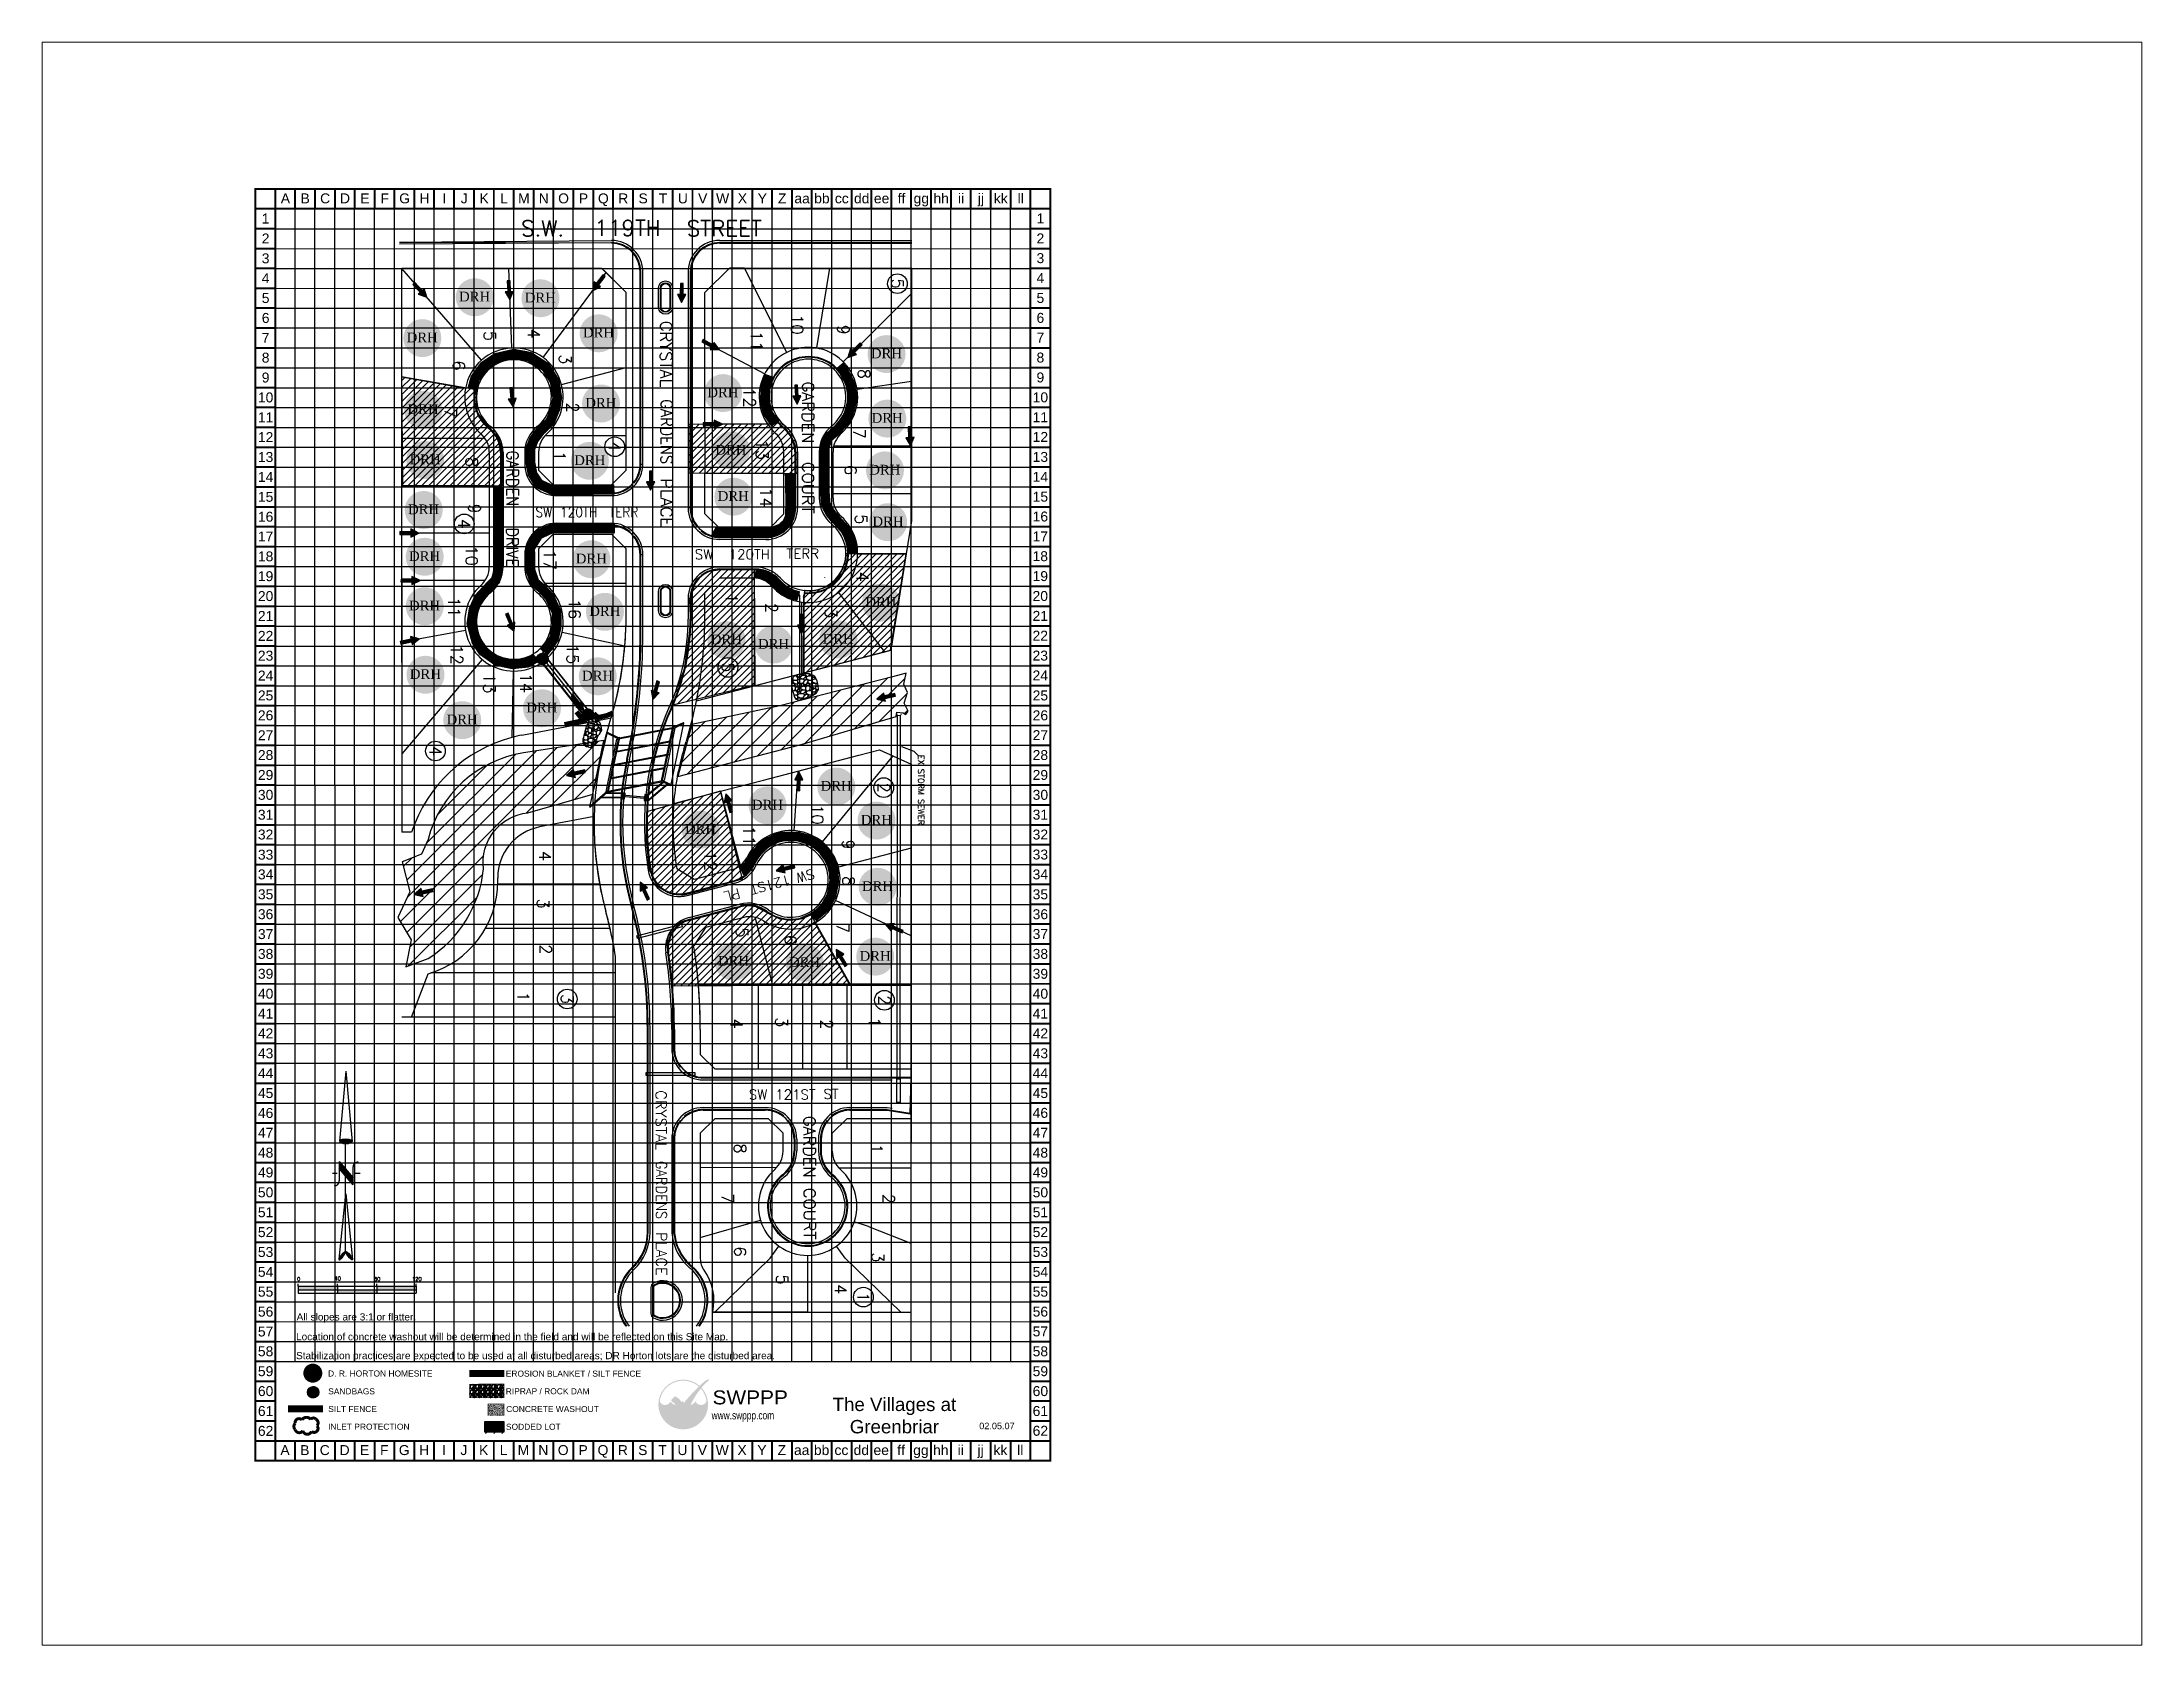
# Paper-space layout 'Layout2' of a CAD drawing. Header units: inches. Extents: x 1.07 to 9.65, y 0.82 to 7.37.
# The model-space entities are those that its viewports show. They can reach past a viewport. Long polylines and large blocks are cut down to what shows.
import ezdxf
from ezdxf.enums import TextEntityAlignment as Align

# ---------------------------------------------------------------- set-up
doc = ezdxf.new("R2010")
doc.units = ezdxf.units.IN
doc.header["$LTSCALE"] = 40
doc.header["$MEASUREMENT"] = 0
for name, pattern in [('ACAD_ISO02W100', [15, 12, -3]), ('HIDDEN', [0.375, 0.25, -0.125]), ('HIDDEN2', [0.1875, 0.125, -0.0625])]:
    doc.linetypes.add(name, pattern=pattern)
for name, color, linetype in [('$-BNDY', 6, 'Continuous'), ('$-LOTS', 4, 'Continuous'), ('ARROWS', 252, 'Continuous'), ('BASE', 7, 'Continuous'), ('DEGPSW-SD', 210, 'Continuous'), ('DEGPSW-W', 170, 'Continuous'), ('DEGPSW-XSD', 210, 'Continuous'), ('DGPSW-D', 2, 'Continuous'), ('DGPSW-PAVING', 2, 'Continuous'), ('DGPSW-XCONC', 45, 'Continuous'), ('EROSION BLANKETS', 84, 'Continuous'), ('F-BLK_NO', 7, 'Continuous'), ('F-LOT_NO', 7, 'Continuous'), ('F-STNAME', 6, 'Continuous'), ('GRID', 254, 'HIDDEN'), ('LEGEND', 7, 'Continuous'), ('LOGO', 7, 'Continuous'), ('NARROW', 7, 'Continuous'), ('SANDBAGS', 131, 'Continuous'), ('SILT FENCE', 200, 'Continuous'), ('SODDED LOT', 2, 'Continuous'), ('WATER', 5, 'Continuous')]:
    doc.layers.add(name, color=color, linetype=linetype)
doc.styles.add('DRHorton', font='dutcheb.ttf')
doc.styles.add('L120', font='romans', dxfattribs={"height": 12})
doc.styles.add("L200'", font='ARIAL.TTF', dxfattribs={"height": 0.001969})
doc.styles.add('LOGO1', font='Rockeb.TTF', dxfattribs={"height": 25})
doc.styles.add('ROMANS', font='romans.shx')
doc.styles.get("Standard").update_dxf_attribs({"font": 'ARIAL.TTF'})
doc.dimstyles.get("Standard").update_dxf_attribs({"dimscale": 40, "dimtxt": 0.08, "dimasz": 0.1, "dimexe": 0.03, "dimexo": 0.035, "dimgap": 0.025, "dimtad": 1, "dimzin": 1, "dimdsep": 46, "dimtxsty": 'Standard', "dimcen": 0, "dimadec": 0, "dimazin": 0, "dimtfac": 1, "dimtdec": 4, "dimtofl": 0, "dimtmove": 2, "dimatfit": 3, "dimfxl": 0, "dimtolj": 1, "dimtzin": 1, "dimarcsym": 0})
pattern_1 = [(315, (268.692, 9257.91), (8.838835, 8.838835), [])]
pattern_2 = [(315, (268.6915, 9257.9104), (3.535534, 3.535534), [])]

psp = doc.layouts.new('Layout2')

msp = doc.modelspace()

# ---------------------------------------------------------------- texts
at = {"insert": (4071.7, 4275.5), "char_height": 0.454, "width": 143.09, "attachment_point": 2, "rotation": 270}
msp.add_mtext('{\\H29.9x;The Villages at Greenbriar}', dxfattribs=at)
at = {"layer": 'BASE'}
for s, height, p in [('62', 10.09, (4038, 4913.9)), ('61', 10.09, (4058.2, 4913.9)), ('60', 10.09, (4078.4, 4913.9)), ('59', 10.09, (4098.6, 4913.9)), ('58', 10.09, (4118.8, 4913.9)), ('57', 10.09, (4138.9, 4913.9)), ('56', 10.09, (4159.1, 4913.9)), ('55', 10.09, (4179.3, 4913.9)), ('54', 10.09, (4199.5, 4913.9)), ('53', 10.09, (4219.6, 4913.9)), ('52', 10.09, (4239.8, 4913.9)), ('51', 10.09, (4260, 4913.9)), ('50', 10.09, (4280.2, 4913.9)), ('49', 10.09, (4300.4, 4913.9)), ('48', 10.09, (4320.5, 4913.9)), ('47', 10.09, (4340.7, 4913.9)), ('46', 10.09, (4360.8, 4913.9)), ('45', 10.09, (4381, 4913.9)), ('44', 10.09, (4401.2, 4913.9)), ('43', 10.09, (4421.4, 4913.9)), ('42', 10.09, (4441.6, 4913.9)), ('41', 10.09, (4461.7, 4913.9)), ('40', 10.09, (4481.9, 4913.9)), ('39', 10.09, (4502.1, 4913.9)), ('38', 10.09, (4522.3, 4913.9)), ('37', 10.09, (4542.4, 4913.9)), ('36', 10.09, (4562.6, 4913.9)), ('35', 10.09, (4582.8, 4913.9)), ('34', 10.09, (4603, 4913.9)), ('33', 10.09, (4623.1, 4913.9)), ('32', 10.09, (4643.5, 4913.9)), ('31', 10.09, (4663.6, 4913.9)), ('30', 10.09, (4683.8, 4913.9)), ('29', 10.09, (4704, 4913.9)), ('28', 10.09, (4724.2, 4913.9)), ('27', 10.09, (4744.3, 4913.9)), ('26', 10.09, (4764.5, 4913.9)), ('25', 10.09, (4784.7, 4913.9)), ('24', 10.09, (4804.9, 4913.9)), ('23', 10.09, (4825.1, 4913.9)), ('22', 10.09, (4845.2, 4913.9)), ('21', 10.09, (4865.4, 4913.9)), ('20', 10.09, (4885.6, 4913.9)), ('19', 10.09, (4905.8, 4913.9)), ('18', 10.09, (4925.9, 4913.9)), ('17', 10.09, (4946.1, 4913.9)), ('16', 10.09, (4966.2, 4913.9)), ('15', 10.09, (4986.4, 4913.9)), ('14', 10.09, (5006.6, 4913.9)), ('13', 10.09, (5026.8, 4913.9)), ('12', 10.09, (5047, 4913.9)), ('11', 10.09, (5067.1, 4913.9)), ('10', 10.09, (5087.3, 4913.9)), ('9', 10.1, (5107.5, 4913.9)), ('8', 10.1, (5127.7, 4913.9)), ('7', 10.1, (5147.8, 4913.9)), ('6', 10.1, (5168, 4913.9)), ('5', 10.1, (5188.2, 4913.9)), ('4', 10.1, (5208.4, 4913.9)), ('3', 10.1, (5228.5, 4913.9)), ('2', 10.1, (5248.7, 4913.9)), ('1', 10.1, (5269, 4913.9)), ('1', 10.1, (5268.9, 4913.9)), ('A', 10.1, (4018.5, 4894.2)), ('A', 10.1, (5289.4, 4893.8)), ('B', 10.1, (4018.5, 4874.1)), ('B', 10.1, (5289.4, 4873.7)), ('C', 10.1, (4018.5, 4853.9)), ('C', 10.1, (5289.4, 4853.5)), ('D', 10.1, (4018.5, 4833.7)), ('D', 10.1, (5289.4, 4833.3)), ('E', 10.1, (4018.5, 4813.5)), ('E', 10.1, (5289.4, 4813.1)), ('G', 10.1, (4018.5, 4773.2)), ('F', 10.1, (4018.5, 4793.4)), ('G', 10.1, (5289.4, 4772.8)), ('F', 10.1, (5289.4, 4793)), ('H', 10.1, (4018.5, 4753)), ('H', 10.1, (5289.4, 4752.6)), ('I', 10.1, (4018.5, 4732.8)), ('J', 10.1, (4018.5, 4712.6)), ('J', 10.1, (5289.4, 4712.2)), ('I', 10.1, (5289.4, 4732.4)), ('K', 10.1, (4018.5, 4692.5)), ('K', 10.1, (5289.4, 4692.1)), ('L', 10.1, (4018.5, 4672.3)), ('L', 10.1, (5289.4, 4671.9)), ('M', 10.1, (4018.5, 4652.1)), ('M', 10.1, (5289.4, 4651.7)), ('N', 10.1, (4018.5, 4631.9)), ('N', 10.1, (5289.4, 4631.5)), ('O', 10.1, (4018.5, 4611.8)), ('O', 10.1, (5289.4, 4611.4)), ('P', 10.1, (4018.5, 4591.6)), ('P', 10.1, (5289.4, 4591.2)), ('Q', 10.1, (4018.5, 4571.4)), ('Q', 10.1, (5289.4, 4571)), ('R', 10.1, (4018.5, 4551.2)), ('R', 10.1, (5289.4, 4550.8)), ('S', 10.1, (4018.5, 4531)), ('S', 10.1, (5289.4, 4530.6)), ('T', 10.1, (4018.5, 4510.9)), ('T', 10.1, (5289.4, 4510.5)), ('U', 10.1, (4018.5, 4490.7)), ('U', 10.1, (5289.4, 4490.3)), ('V', 10.1, (4018.5, 4470.5)), ('W', 10.1, (4018.5, 4450.3)), ('V', 10.1, (5289.4, 4470.1)), ('W', 10.1, (5289.4, 4449.9)), ('X', 10.1, (4018.5, 4430.2)), ('Y', 10.1, (4018.5, 4410)), ('X', 10.1, (5289.4, 4429.8)), ('Y', 10.1, (5289.4, 4409.6)), ('Z', 10.1, (4018.5, 4389.8)), ('Z', 10.1, (5289.4, 4389.4)), ('aa', 10.09, (4018.5, 4369.6)), ('aa', 10.09, (5289.4, 4369.2)), ('bb', 10.09, (4018.5, 4349.4)), ('bb', 10.09, (5289.4, 4349.1)), ('cc', 10.09, (4018.5, 4329.3)), ('cc', 10.09, (5289.4, 4328.9)), ('dd', 10.09, (4018.5, 4309.1)), ('dd', 10.09, (5289.4, 4308.7)), ('ee', 10.09, (4018.5, 4288.9)), ('ee', 10.09, (5289.4, 4288.5)), ('ff', 10.09, (4018.5, 4268.7)), ('ff', 10.09, (5289.4, 4268.3)), ('gg', 10.09, (4018.5, 4248.6)), ('gg', 10.09, (5289.4, 4248.2)), ('hh', 10.09, (4018.5, 4228.4)), ('hh', 10.09, (5289.4, 4228)), ('ii', 10.09, (4018.5, 4208.2)), ('ii', 10.09, (5289.4, 4207.8)), ('jj', 10.09, (4018.5, 4188)), ('jj', 10.09, (5289.4, 4187.6)), ('kk', 10.09, (4018.5, 4167.9)), ('kk', 10.09, (5289.4, 4167.5)), ('ll', 10.09, (4018.5, 4147.7)), ('ll', 10.09, (5289.4, 4147.3)), ('62', 10.09, (4038.1, 4127.3)), ('61', 10.09, (4058.2, 4127.3)), ('60', 10.09, (4078.4, 4127.3)), ('59', 10.09, (4098.6, 4127.3)), ('58', 10.09, (4118.8, 4127.3)), ('57', 10.09, (4139, 4127.3)), ('56', 10.09, (4159.1, 4127.3)), ('55', 10.09, (4179.3, 4127.3)), ('54', 10.09, (4199.5, 4127.3)), ('53', 10.09, (4219.7, 4127.3)), ('52', 10.09, (4239.8, 4127.3)), ('51', 10.09, (4260, 4127.3)), ('50', 10.09, (4280.2, 4127.3)), ('49', 10.09, (4300.4, 4127.3)), ('48', 10.09, (4320.5, 4127.3)), ('47', 10.09, (4340.7, 4127.3)), ('46', 10.09, (4360.9, 4127.3)), ('45', 10.09, (4381, 4127.3)), ('44', 10.09, (4401.2, 4127.3)), ('43', 10.09, (4421.4, 4127.3)), ('42', 10.09, (4441.6, 4127.3)), ('41', 10.09, (4461.7, 4127.3)), ('40', 10.09, (4481.9, 4127.3)), ('39', 10.09, (4502.1, 4127.3)), ('38', 10.09, (4522.3, 4127.3)), ('37', 10.09, (4542.5, 4127.3)), ('36', 10.09, (4562.6, 4127.3)), ('35', 10.09, (4582.8, 4127.3)), ('34', 10.09, (4603, 4127.3)), ('33', 10.09, (4623.2, 4127.3)), ('32', 10.09, (4643.5, 4127.3)), ('31', 10.09, (4663.7, 4127.3)), ('30', 10.09, (4683.8, 4127.3)), ('29', 10.09, (4704, 4127.3)), ('28', 10.09, (4724.2, 4127.3)), ('27', 10.09, (4744.4, 4127.3)), ('26', 10.09, (4764.5, 4127.3)), ('25', 10.09, (4784.7, 4127.3)), ('24', 10.09, (4805, 4127.4)), ('23', 10.09, (4825.2, 4127.4)), ('22', 10.09, (4845.4, 4127.4)), ('21', 10.09, (4865.5, 4127.4)), ('20', 10.09, (4885.7, 4127.4)), ('19', 10.09, (4905.9, 4127.4)), ('18', 10.09, (4926.1, 4127.4)), ('17', 10.09, (4946.2, 4127.4)), ('16', 10.09, (4966.4, 4127.3)), ('15', 10.09, (4986.5, 4127.3)), ('14', 10.09, (5006.7, 4127.3)), ('13', 10.09, (5026.9, 4127.3)), ('12', 10.09, (5047.2, 4127.3)), ('11', 10.09, (5067.2, 4127.3)), ('10', 10.09, (5087.4, 4127.3)), ('9', 10.1, (5107.6, 4127.3)), ('8', 10.1, (5127.8, 4127.3)), ('7', 10.1, (5148, 4127.3)), ('6', 10.1, (5168.1, 4127.3)), ('5', 10.1, (5188.3, 4127.3)), ('4', 10.1, (5208.5, 4127.3)), ('3', 10.1, (5228.7, 4127.3)), ('2', 10.1, (5248.8, 4127.3)), ('1', 10.1, (5269, 4127.3))]:
    msp.add_text(s, height=height, rotation=270, dxfattribs=at).set_placement(p, align=Align.MIDDLE_CENTER)
at = {"layer": 'BASE', "color": 7, "style": "L200'"}
for s, height, p in [('Stabilization practices are expected to be used at all disturbed areas; DR Horton lots are the disturbed area.', 7.2998, (4110.8, 4883)), ('Location of concrete washout will be determined in the field and will be reflected on this Site Map.', 7.3, (4130, 4883)), ('All slopes are 3:1 or flatter.', 7.3, (4150.1, 4882.4))]:
    msp.add_text(s, height=height, rotation=270, dxfattribs=at).set_placement(p)
at = {"layer": 'BASE'}
msp.add_text('02.05.07', height=6.61, rotation=270, dxfattribs=at).set_placement((4039.7, 4171.4), align=Align.CENTER)
at = {"layer": 'DGPSW-D', "color": 7, "style": 'ROMANS'}
msp.add_text('EX STORM SEWER', height=6, rotation=180, dxfattribs=at).set_placement((4724.3, 4251.4))
at = {"layer": 'F-BLK_NO', "color": 7, "style": 'ROMANS'}
for s, p in [('4', (4728.3, 4741.5)), ('4', (4958.9, 4712.3)), ('3', (4476.5, 4607.7)), ('4', (5037.2, 4559.5)), ('5', (4813.2, 4444.5)), ('2', (4475.2, 4285.6)), ('2', (4691.1, 4286.3)), ('5', (5202.8, 4272.4))]:
    msp.add_text(s, height=12, rotation=180, dxfattribs=at).set_placement(p, align=Align.MIDDLE)
at = {"layer": 'F-BLK_NO', "color": 253, "style": 'ROMANS'}
msp.add_text('1', height=12, rotation=180, dxfattribs=at).set_placement((4173.8, 4307), align=Align.MIDDLE)
at = {"layer": 'F-LOT_NO', "color": 7, "style": 'ROMANS'}
for s, p in [('12', (4826.2, 4719.8)), ('11', (4874.4, 4722.5)), ('7', (5071.4, 4726.1)), ('6', (5119.6, 4717.7)), ('13', (4796.9, 4686.7)), ('10', (4926.6, 4704.7)), ('9', (4974.4, 4701.9)), ('8', (5021.7, 4704.6)), ('5', (5149.7, 4686.1)), ('1', (4478.8, 4652.3)), ('14', (4797.4, 4649.5)), ('2', (4526.9, 4629.5)), ('3', (4573.3, 4632.2)), ('4', (4621.6, 4630.2)), ('17', (4922.4, 4625.3)), ('4', (5152.1, 4641.6)), ('15', (4826.6, 4602.1)), ('16', (4872.5, 4600.2)), ('1', (5027.7, 4615.5)), ('2', (5077.1, 4602.3)), ('3', (5126.1, 4609.8)), ('12', (4616.7, 4462.3)), ('4', (4451.5, 4435.8)), ('5', (4544, 4430.1)), ('1', (4883.2, 4440.8)), ('11', (4642.2, 4423)), ('13', (5034.2, 4409.7)), ('12', (5087.3, 4422.7)), ('11', (5144.4, 4415.4)), ('3', (4452.9, 4390.2)), ('2', (4873.6, 4400.3)), ('14', (4985.6, 4405.7)), ('6', (4536.5, 4380.9)), ('10', (5161.4, 4374.2)), ('2', (4450.9, 4344.5)), ('10', (4663.9, 4353.7)), ('7', (4548.6, 4327.9)), ('9', (4633.3, 4322.5)), ('3', (4868.2, 4339.9)), ('9', (5156, 4327.3)), ('8', (4596.2, 4322)), ('4', (4905.1, 4307.9)), ('5', (4963.5, 4309.3)), ('6', (5013.6, 4320)), ('7', (5050.6, 4311.1)), ('8', (5111.2, 4306.2)), ('1', (4452.9, 4295.6))]:
    msp.add_text(s, height=12, rotation=180, dxfattribs=at).set_placement(p, align=Align.MIDDLE)
at = {"layer": 'F-LOT_NO', "color": 253, "style": 'ROMANS'}
for s, p in [('6', (4220, 4432.2)), ('7', (4273.9, 4444.8)), ('8', (4324.6, 4432.1)), ('5', (4191.5, 4389.3)), ('4', (4181.8, 4330.1)), ('3', (4214.2, 4292.3)), ('2', (4273.6, 4281.4)), ('1', (4324.5, 4293.6))]:
    msp.add_text(s, height=12, rotation=180, dxfattribs=at).set_placement(p, align=Align.MIDDLE)
at = {"layer": 'F-STNAME', "color": 7, "style": 'ROMANS', "width": 0.9}
for s, height, rotation, p in [('DRIVE', 12, 179.995, (4935, 4663.4)), ('GARDEN', 12, 179.995, (5005, 4663.3)), ('SW', 10, 270.005, (4970.8, 4631.4)), ('120TH', 10, 270.005, (4970.8, 4596)), ('TERR', 10, 270.005, (4970.8, 4550.3)), ('GARDENS', 12, 179.995, (5052.4, 4506.7))]:
    msp.add_text(s, height=height, rotation=rotation, dxfattribs=at).set_placement(p, align=Align.MIDDLE)
at = {"layer": 'F-STNAME', "color": 7, "style": 'ROMANS'}
for s, height, rotation, p in [('S.W.', 16, 269.995, (5259, 4632.7)), ('119TH', 16, 269.995, (5259.4, 4546.4)), ('PLACE', 12, 179.995, (4980.4, 4506.8)), ('CRYSTAL', 12, 179.995, (5131.3, 4507.2)), ('STREET', 16, 269.995, (5259, 4448.3)), ('SW', 10, 270.005, (4928, 4468.8)), ('PL', 10, 104.5879, (4582.2, 4440.3)), ('120TH', 10, 270.005, (4928, 4422.8)), ('SW', 10, 270.005, (4379.5, 4413.9)), ('121ST', 10, 104.5879, (4592.6, 4401.3)), ('121ST', 10, 270.005, (4379.5, 4376)), ('SW', 10, 104.5879, (4601.5, 4366)), ('TERR', 10, 270.005, (4928.7, 4368.5)), ('COURT', 12, 179.995, (4995.5, 4363.2)), ('GARDEN', 12, 179.995, (5071.9, 4363.2)), ('ST', 10, 270.005, (4380, 4339.8))]:
    msp.add_text(s, height=height, rotation=rotation, dxfattribs=at).set_placement(p, align=Align.MIDDLE)
at = {"layer": 'F-STNAME', "color": 253, "style": 'ROMANS'}
for s, height, p in [('PLACE', 10.8, (4217.8, 4512.1)), ('CRYSTAL', 10.8, (4353.5, 4512.4)), ('COURT', 12, (4258.5, 4361.6)), ('GARDEN', 12, (4326.4, 4361.7))]:
    msp.add_text(s, height=height, rotation=179.995, dxfattribs=at).set_placement(p, align=Align.MIDDLE)
at = {"layer": 'F-STNAME', "color": 253, "style": 'ROMANS', "width": 0.9}
msp.add_text('GARDENS', height=10.8, rotation=179.995, dxfattribs=at).set_placement((4282.5, 4512), align=Align.MIDDLE)
at = {"layer": 'LEGEND', "style": "L200'"}
for s, height, p in [('INLET PROTECTION', 6.125, (4039.2, 4850.5)), ('SILT FENCE', 6.12, (4057.2, 4850.3)), ('SANDBAGS', 6.12, (4075.1, 4850.4)), ('D. R. HORTON HOMESITE', 6.125, (4093.2, 4850.5)), ('SODDED LOT', 6.12, (4039.1, 4669.9)), ('CONCRETE WASHOUT', 6.125, (4057.1, 4669.7)), ('RIPRAP / ROCK DAM', 6.125, (4075.2, 4670.1)), ('EROSION BLANKET / SILT FENCE', 6.125, (4093.1, 4670.1))]:
    msp.add_text(s, height=height, rotation=270, dxfattribs=at).set_placement(p)

# ---------------------------------------------------------------- blocks, each defined once
blk = doc.blocks.new('new logo')
at = {"layer": 'LOGO'}
h = blk.add_hatch(color=170, dxfattribs=at)
h.paths.add_polyline_path([(67.4, 44.1), (66.8, 44.7), (66.3, 45.2), (66, 45.8), (65.5, 46.4), (65.1, 47.2), (64.7, 47.9), (64.4, 48.5), (64.2, 49), (63.9, 49.6), (63.7, 50.1), (63.3, 51), (62.9, 52), (62.6, 52.8), (62.4, 53.3), (62.2, 53.7), (62.1, 54.2), (61.9, 54.7), (61.7, 55.2), (61.5, 55.7), (61.3, 56.3), (61, 56.8), (60.8, 57.4), (60.5, 57.9), (60.2, 58.5), (60, 59.1), (59.7, 59.6), (59.3, 60.2), (59, 60.8), (58.7, 61.3), (58.3, 61.9), (58, 62.4), (57.6, 62.9), (57.3, 63.4), (56.9, 63.9), (56.6, 64.3), (56.3, 64.7), (55.9, 65.1), (55.6, 65.5), (55.2, 65.9), (54.9, 66.2), (54, 66.2), (52.9, 66.3), (52, 66.5), (51.5, 66.6), (50.9, 66.8), (50.3, 67), (49.4, 67.4), (48.3, 67.9), (47.3, 68.6), (46.5, 69.3), (45.7, 70), (45, 70.8), (44.4, 71.5), (44, 72.2), (43.6, 72.7), (43.4, 72.9), (43.2, 73.2), (43.1, 73.4), (43, 73.5), (42.8, 73.7), (42.7, 73.7), (42.7, 73.8), (42.6, 73.8), (42.5, 73.7), (42.5, 73.6), (42.4, 73.5), (42.4, 73.4), (42.3, 73.2), (42.2, 72.8), (42, 72.1), (41.7, 71.5), (41.4, 70.9), (41, 70.3), (40.5, 69.8), (40, 69.2), (39.4, 68.7), (38.8, 68.2), (38.1, 67.7), (37.3, 67.3), (36.5, 66.9), (35.7, 66.6), (34.9, 66.3), (34, 66.1), (33, 66), (31.9, 65.9), (30.8, 65.9), (29.6, 65.9), (28.6, 66), (27.6, 66.1), (26.7, 66.4), (25.8, 66.7), (25, 67.1), (24.1, 67.6), (23.2, 68.2), (22.4, 68.9), (21.8, 69.5), (21.4, 69.9), (21, 70.4), (20.6, 70.9), (20.2, 71.5), (19.9, 72.1), (19.5, 72.9), (19.2, 73.8), (18.9, 74.8, -0.595729), (106.3, 106.8), (107, 107.5), (107.5, 108), (108.1, 108.6, 37.93689), (112.3, 104.5), (112.1, 104.2), (111.6, 103.7), (111.1, 103.1), (110.6, 102.5, -0.146449), (123.6, 75), (123.3, 74.5), (123.1, 74), (122.9, 73.5), (122.8, 73.1), (122.5, 72.4), (122.2, 71.7), (121.9, 71.1), (121.5, 70.5), (121.1, 70), (120.7, 69.5), (120.2, 69), (119.6, 68.6), (119, 68.1), (118.4, 67.7), (117.8, 67.4), (117.1, 67), (116.5, 66.7), (115.8, 66.5), (115, 66.3), (114.3, 66.1), (113.5, 66), (112.7, 65.9), (111.9, 65.8), (111.1, 65.8), (110.3, 65.8), (109.4, 65.9), (108.6, 66), (107.7, 66.2), (106.8, 66.4), (105.9, 66.7), (105.1, 67.1), (104.3, 67.5), (103.5, 68), (102.8, 68.6), (102.1, 69.3), (101.4, 70), (100.8, 70.7), (100.2, 71.4), (99.8, 72), (99.5, 72.5), (99.4, 72.8), (99.3, 73), (99.1, 73.2), (99, 73.4), (98.9, 73.5), (98.8, 73.6), (98.7, 73.6), (98.6, 73.6), (98.5, 73.5), (98.4, 73.4), (98.4, 73.3), (98.3, 73.2), (98.2, 73), (98.1, 72.8), (97.8, 72.4), (97.4, 71.8), (96.9, 71.1), (96.4, 70.5), (95.9, 70.1), (95.4, 69.6), (94.8, 69.1), (94.2, 68.6), (93.5, 68.2), (92.8, 67.7), (91.9, 67.3), (91, 66.9), (90.1, 66.6), (89.4, 66.4), (88.6, 66.2), (87.8, 66.1), (87.6, 65.6), (87.4, 65.1), (87.1, 64.4), (86.9, 63.8), (86.6, 63), (86.3, 62.2), (85.9, 61.3), (85.6, 60.4), (85.3, 59.5), (84.9, 58.6), (84.6, 57.7), (84.2, 56.7), (83.9, 55.8), (83.5, 54.9), (83.2, 54), (82.9, 53.2), (82.6, 52.4), (82.3, 51.6), (82.1, 51), (81.9, 50.3), (81.6, 49.8), (81.3, 48.9), (80.9, 48.1), (80.5, 47.3), (80.1, 46.6), (79.6, 45.9), (79.1, 45.4), (78.6, 44.8), (78.1, 44.3), (77.6, 43.9), (77, 43.5), (76.5, 43.1), (75.9, 42.8), (75.3, 42.6), (74.6, 42.3), (73.7, 42.1), (73, 41.9), (72.2, 41.9), (71.6, 42), (70.9, 42.2), (70.1, 42.5), (69.4, 42.8), (68.7, 43.1), (68, 43.5)])
h.paths.add_polyline_path([(71.8, 72), (70.7, 73.9), (70.1, 75.2), (69.7, 74.3), (68.7, 72.6), (67.9, 71.7), (67.9, 71.5), (68.1, 71.2), (68.3, 71), (68.4, 70.8), (68.5, 70.6), (68.7, 70.4), (68.8, 70.2), (68.9, 70.1), (69, 70), (69.1, 69.8), (69.3, 69.7), (69.4, 69.7), (69.5, 69.6), (69.6, 69.5), (69.7, 69.5), (69.8, 69.4), (69.9, 69.4), (70.1, 69.3), (70.2, 69.3), (70.3, 69.2), (70.4, 69.2), (70.5, 69.2), (70.6, 69.2), (70.8, 69.2), (70.9, 69.2), (71, 69.2), (71.1, 69.2), (71.2, 69.2), (71.3, 69.2), (71.4, 69.2), (71.5, 69.2), (71.6, 69.2), (71.7, 69.3), (71.8, 69.3), (71.9, 69.3), (72, 69.4), (72.1, 69.5), (72.2, 69.5), (72.3, 69.6), (72.5, 69.6), (72.6, 69.7), (72.7, 69.8), (72.8, 69.9), (72.9, 70), (73, 70.1), (73.1, 70.2), (73.2, 70.3), (73.3, 70.4), (72.5, 71.1)], flags=17)
blk.add_hatch(color=240, dxfattribs=at).paths.add_polyline_path([(117.7, 117.3), (118.9, 118.2), (119.8, 118.9), (120.6, 119.5), (121.3, 119.9), (121.9, 120.3), (122.4, 120.6), (122.8, 120.9), (123.1, 121.1), (123.4, 121.3), (123.7, 121.4), (124, 121.6), (124.2, 121.7), (124.4, 121.8), (124.6, 121.9), (124.8, 121.9), (125, 122), (125.2, 122.1), (125.4, 122.2), (125.6, 122.2), (125.8, 122.3), (125.9, 122.4), (126.1, 122.4), (126.3, 122.5), (126.4, 122.5), (126.6, 122.6), (126.7, 122.6), (126.8, 122.7), (126.9, 122.7), (127.1, 122.7), (127.2, 122.8), (127.3, 122.8), (127.4, 122.8), (127.5, 122.8), (127.6, 122.8), (127.7, 122.8), (127.8, 122.8), (127.9, 122.8), (128, 122.8), (128.1, 122.8), (128.1, 122.8), (128.2, 122.8), (128.3, 122.8), (128.4, 122.8), (128.4, 122.7), (128.5, 122.7), (128.5, 122.7), (128.6, 122.7), (128.6, 122.6), (128.7, 122.6), (128.7, 122.6), (128.7, 122.5), (128.7, 122.5), (128.8, 122.4), (128.8, 122.4), (128.8, 122.3), (128.8, 122.3), (128.8, 122.2), (128.8, 122.1), (128.8, 122.1), (128.8, 122), (128.8, 121.9), (128.8, 121.8), (128.8, 121.8), (128.8, 121.7), (128.8, 121.6), (128.7, 121.5), (128.7, 121.4), (128.7, 121.3), (128.6, 121.3), (128.6, 121.2), (128.5, 121.1), (128.4, 121), (128.4, 120.8), (128.3, 120.7), (128.2, 120.6), (128.1, 120.4), (128, 120.3), (127.8, 120.1), (127.7, 120), (127.6, 119.8), (127.4, 119.6), (127.3, 119.4), (127.1, 119.2), (126.8, 119), (126.6, 118.8), (126.3, 118.5), (125.9, 118.2), (125.5, 117.9), (125.1, 117.5), (124.6, 117), (124, 116.6), (123.5, 116.1), (122.9, 115.6), (122.3, 115.1), (121.7, 114.5), (121.1, 114), (120.6, 113.5), (120, 113), (119.5, 112.5), (119, 112), (118.5, 111.5), (118, 111), (117.5, 110.5), (117, 109.9), (116.5, 109.4), (116, 108.8), (115.5, 108.3), (115, 107.7), (114.5, 107.1), (114, 106.6), (113.5, 106), (113, 105.4), (112.5, 104.8), (112.1, 104.2), (111.6, 103.7), (111.1, 103.1), (110.6, 102.4), (110.1, 101.8), (109.6, 101.1), (109, 100.4), (108.5, 99.7), (107.9, 98.9), (107.3, 98.1), (106.7, 97.3), (106, 96.4), (105.4, 95.6), (104.8, 94.7), (104.2, 93.9), (103.6, 93.1), (103.1, 92.3), (102.5, 91.5), (102, 90.6), (101.4, 89.8), (100.9, 89), (100.3, 88.2), (99.8, 87.3), (99.2, 86.5), (98.6, 85.6), (98.1, 84.7), (97.5, 83.8), (96.9, 82.9), (96.4, 82), (95.9, 81.1), (95.4, 80.3), (94.9, 79.5), (94.5, 78.7), (94, 78), (93.6, 77.2), (93.2, 76.5), (92.8, 75.8), (92.4, 75), (92, 74.3), (91.6, 73.5), (91.2, 72.8), (90.8, 72), (90.4, 71.3), (90, 70.6), (89.6, 69.9), (89.3, 69.3), (89, 68.7), (88.8, 68.2), (88.5, 67.7), (88.3, 67.3), (88.1, 66.9), (88, 66.5), (87.8, 66.1), (87.6, 65.6), (87.4, 65.1), (87.1, 64.4), (86.9, 63.8), (86.6, 63), (86.3, 62.2), (85.9, 61.3), (85.6, 60.4), (85.3, 59.5), (84.9, 58.6), (84.6, 57.7), (84.2, 56.7), (83.9, 55.8), (83.5, 54.9), (83.2, 54), (82.9, 53.2), (82.6, 52.4), (82.3, 51.6), (82.1, 51), (81.9, 50.3), (81.6, 49.8), (81.4, 49.2), (81.2, 48.7), (81, 48.3), (80.8, 47.9), (80.6, 47.5), (80.4, 47.1), (80.2, 46.7), (80, 46.4), (79.7, 46.1), (79.5, 45.8), (79.2, 45.5), (79, 45.2), (78.7, 44.9), (78.5, 44.7), (78.2, 44.4), (78, 44.2), (77.7, 44), (77.4, 43.8), (77.2, 43.6), (76.9, 43.4), (76.6, 43.2), (76.3, 43), (76, 42.9), (75.7, 42.7), (75.5, 42.6), (75.2, 42.5), (74.9, 42.4), (74.6, 42.3), (74.3, 42.2), (74, 42.1), (73.8, 42.1), (73.5, 42), (73.2, 42), (73, 41.9), (72.7, 41.9), (72.5, 41.9), (72.2, 41.9), (72, 42), (71.8, 42), (71.5, 42.1), (71.3, 42.1), (71.1, 42.2), (70.8, 42.2), (70.6, 42.3), (70.4, 42.4), (70.1, 42.5), (69.9, 42.6), (69.6, 42.7), (69.4, 42.8), (69.2, 42.9), (68.9, 43), (68.7, 43.1), (68.5, 43.2), (68.2, 43.4), (68, 43.6), (67.8, 43.7), (67.6, 43.9), (67.4, 44.1), (67.2, 44.3), (67, 44.5), (66.8, 44.7), (66.6, 44.9), (66.5, 45.1), (66.3, 45.4), (66.1, 45.6), (65.9, 45.9), (65.7, 46.2), (65.4, 46.6), (65.2, 47), (65, 47.4), (64.7, 47.9), (64.4, 48.5), (64.2, 49), (63.9, 49.6), (63.7, 50.1), (63.4, 50.7), (63.2, 51.3), (63, 51.8), (62.8, 52.3), (62.6, 52.8), (62.4, 53.3), (62.2, 53.7), (62.1, 54.2), (61.9, 54.7), (61.7, 55.2), (61.5, 55.7), (61.3, 56.3), (61, 56.8), (60.8, 57.4), (60.5, 57.9), (60.2, 58.5), (60, 59.1), (59.7, 59.6), (59.3, 60.2), (59, 60.8), (58.7, 61.3), (58.3, 61.9), (58, 62.4), (57.6, 62.9), (57.3, 63.4), (56.9, 63.9), (56.6, 64.3), (56.3, 64.7), (55.9, 65.1), (55.6, 65.5), (55.2, 65.9), (54.9, 66.3), (54.5, 66.6), (54.1, 67), (53.7, 67.4), (53.3, 67.8), (52.8, 68.1), (52.4, 68.5), (51.9, 68.9), (51.4, 69.3), (50.9, 69.7), (50.5, 70), (50, 70.4), (49.5, 70.8), (49.1, 71.1), (48.7, 71.5), (48.2, 71.8), (47.8, 72.1), (47.5, 72.4), (47.1, 72.7), (46.8, 72.9), (46.6, 73.1), (46.3, 73.3), (46.1, 73.5), (45.9, 73.6), (45.7, 73.8), (45.6, 73.9), (45.5, 74), (45.3, 74.2), (45.2, 74.3), (45.1, 74.4), (45, 74.6), (45, 74.7), (44.9, 74.8), (44.8, 75), (44.8, 75.1), (44.8, 75.2), (44.7, 75.4), (44.7, 75.5), (44.7, 75.7), (44.7, 75.8), (44.7, 76), (44.7, 76.1), (44.7, 76.3), (44.8, 76.4), (44.8, 76.6), (44.9, 76.7), (44.9, 76.9), (45, 77.1), (45.1, 77.2), (45.2, 77.4), (45.3, 77.6), (45.4, 77.8), (45.6, 78), (45.7, 78.2), (45.9, 78.5), (46.1, 78.7), (46.3, 79), (46.6, 79.3), (46.8, 79.5), (47.1, 79.8), (47.3, 80.1), (47.6, 80.4), (47.9, 80.7), (48.2, 81), (48.5, 81.3), (48.8, 81.6), (49.2, 81.9), (49.5, 82.2), (49.8, 82.5), (50.1, 82.7), (50.4, 83), (50.7, 83.2), (51, 83.4), (51.2, 83.6), (51.5, 83.8), (51.7, 83.9), (51.9, 84.1), (52.1, 84.2), (52.2, 84.3), (52.4, 84.4), (52.5, 84.5), (52.7, 84.5), (52.8, 84.6), (53, 84.6), (53.1, 84.6), (53.2, 84.7), (53.3, 84.7), (53.5, 84.7), (53.6, 84.7), (53.7, 84.7), (53.8, 84.7), (54, 84.7), (54.1, 84.6), (54.2, 84.6), (54.3, 84.5), (54.5, 84.5), (54.6, 84.4), (54.7, 84.4), (54.9, 84.3), (55, 84.2), (55.2, 84.1), (55.3, 84.1), (55.5, 84), (55.7, 83.9), (55.9, 83.7), (56.1, 83.6), (56.4, 83.4), (56.7, 83.2), (57, 83), (57.3, 82.8), (57.7, 82.5), (58, 82.3), (58.4, 82), (58.8, 81.7), (59.2, 81.4), (59.6, 81.1), (60, 80.8), (60.4, 80.5), (60.8, 80.2), (61.2, 79.9), (61.5, 79.6), (61.9, 79.3), (62.3, 78.9), (62.6, 78.6), (63, 78.3), (63.3, 77.9), (63.7, 77.5), (64, 77.2), (64.3, 76.8), (64.6, 76.4), (64.9, 76), (65.2, 75.6), (65.5, 75.2), (65.8, 74.8), (66.1, 74.4), (66.4, 74), (66.7, 73.6), (66.9, 73.2), (67.2, 72.8), (67.4, 72.5), (67.6, 72.1), (67.8, 71.8), (67.9, 71.5), (68.1, 71.2), (68.3, 71), (68.4, 70.8), (68.5, 70.6), (68.7, 70.4), (68.8, 70.2), (68.9, 70.1), (69, 70), (69.1, 69.8), (69.3, 69.7), (69.4, 69.7), (69.5, 69.6), (69.6, 69.5), (69.7, 69.5), (69.8, 69.4), (69.9, 69.4), (70.1, 69.3), (70.2, 69.3), (70.3, 69.2), (70.4, 69.2), (70.5, 69.2), (70.6, 69.2), (70.8, 69.2), (70.9, 69.2), (71, 69.2), (71.1, 69.2), (71.2, 69.2), (71.3, 69.2), (71.4, 69.2), (71.5, 69.2), (71.6, 69.2), (71.7, 69.3), (71.8, 69.3), (71.9, 69.3), (72, 69.4), (72.1, 69.5), (72.2, 69.5), (72.3, 69.6), (72.5, 69.6), (72.6, 69.7), (72.7, 69.8), (72.8, 69.9), (72.9, 70), (73, 70.1), (73.1, 70.2), (73.2, 70.3), (73.3, 70.5), (73.5, 70.6), (73.6, 70.8), (73.7, 70.9), (73.9, 71.1), (74, 71.3), (74.2, 71.5), (74.3, 71.8), (74.5, 72), (74.7, 72.3), (74.9, 72.6), (75.1, 72.8), (75.3, 73.1), (75.6, 73.5), (75.8, 73.8), (76.1, 74.1), (76.4, 74.5), (76.7, 74.9), (77, 75.3), (77.3, 75.7), (77.7, 76.1), (78, 76.5), (78.4, 77), (78.8, 77.4), (79.2, 77.9), (79.6, 78.4), (80, 78.9), (80.5, 79.5), (81, 80), (81.5, 80.6), (82, 81.1), (82.5, 81.7), (83, 82.3), (83.6, 82.9), (84.1, 83.5), (84.7, 84.1), (85.2, 84.7), (85.7, 85.3), (86.2, 85.8), (86.7, 86.4), (87.2, 86.9), (87.7, 87.4), (88.1, 87.9), (88.6, 88.5), (89.1, 89), (89.5, 89.5), (90, 90.1), (90.5, 90.6), (91, 91.2), (91.5, 91.7), (92.1, 92.3), (92.6, 92.9), (93.2, 93.5), (93.8, 94.1), (94.4, 94.8), (95, 95.4), (95.6, 96), (96.3, 96.7), (96.9, 97.3), (97.6, 98), (98.2, 98.6), (98.8, 99.2), (99.4, 99.8), (100, 100.3), (100.5, 100.9), (101.1, 101.4), (101.6, 102), (102.1, 102.5), (102.7, 103.1), (103.2, 103.6), (103.7, 104.1), (104.2, 104.7), (104.8, 105.2), (105.3, 105.8), (105.9, 106.3), (106.4, 106.9), (107, 107.5), (107.5, 108), (108.1, 108.6), (108.7, 109.2), (109.3, 109.8), (109.9, 110.3), (110.4, 110.9), (111, 111.5), (111.6, 112), (112.2, 112.6), (112.8, 113.1), (113.4, 113.6), (114, 114.2), (114.6, 114.7), (115.3, 115.3), (116, 115.9), (116.8, 116.6)])
at = {"layer": 'LOGO', "style": 'LOGO1'}
for s, height, width, p in [('SWPPP', 31.32, 1.115, (137, 67)), ('www.swppp.com', 18.112, 0.77, (135, 33.4))]:
    blk.add_text(s, height=height, dxfattribs=dict(at, width=width)).set_placement(p)
blk = doc.blocks.new('DRHorton')
h = blk.add_hatch(color=1)
h.paths.add_polyline_path([(78.7, 25.8, 1), (40.4, 25.8, 1)])
h.paths.add_polyline_path([(42.3, 17.9), (76.5, 17.9), (76.5, 34.9), (42.3, 34.9)], flags=24)
at = {"layer": 'BASE', "color": 176, "style": 'DRHorton'}
blk.add_text('DRH', height=9.81, dxfattribs=at).set_placement((59.4, 21.6), align=Align.CENTER)
blk = doc.blocks.new('scale')
h = blk.add_hatch(color=7)
h.paths.add_polyline_path([(1.6, -6.7), (1.6, -3.1), (-38.4, -3.1), (-38.4, -6.7)])
h.paths.add_polyline_path([(1.6, -6.7), (1.6, -10.3), (41.6, -10.3), (41.6, -6.7)])
h.paths.add_polyline_path([(41.6, -3.1), (41.6, -6.7), (81.6, -6.7), (81.6, -3.1)])
at = {"color": 7}
for p, q in [((-38.4, -3.1), (-38.4, -0.7)), ((-38.4, -3.1), (1.6, -3.1)), ((-38.4, -3.1), (-38.4, -10.3)), ((-38.4, -6.7), (81.6, -6.7)), ((-38.4, -10.3), (1.6, -10.3)), ((1.6, -3.1), (1.6, -0.7)), ((1.6, -3.1), (81.6, -3.1)), ((1.6, -3.1), (1.6, -10.3)), ((1.6, -10.3), (81.6, -10.3)), ((41.6, -3.1), (41.6, -0.7)), ((41.6, -3.1), (41.6, -10.3)), ((81.6, -3.1), (81.6, -0.7)), ((81.6, -3.1), (81.6, -10.3))]:
    blk.add_line(p, q, dxfattribs=at)
at = {"color": 7, "style": 'L120'}
for s, p in [('0', (-39.5, 2.2)), ('40', (-1.6, 2.8)), ('80', (38.5, 2.2)), ('120', (77.2, 2.2))]:
    blk.add_text(s, height=3.84, dxfattribs=at).set_placement(p)
blk = doc.blocks.new('North Arrow')
at = {"layer": 'NARROW'}
for p, q in [((0, 0), (22.36, 2)), ((0, 0), (22.33, -2.02)), ((28.77, -2.09), (34.02, 2.32)), ((36.18, 2.33), (30.46, 2.33)), ((36.16, 2.32), (31.04, -2.09)), ((32.43, 3.06), (32.43, 4.63)), ((39.1, 0.01), (59.96, 2.11)), ((31.2, -0.05), (21.66, -0.05)), ((21.66, -0.05), (21.66, -0.05)), ((28.77, -2.09), (34.95, -2.09)), ((32.43, -4.26), (32.43, -2.8)), ((57.45, -0.05), (33.41, -0.05)), ((59.83, -2.14), (39.04, -0.01)), ((57.69, -0.03), (57.77, -0.01)), ((57.77, -0.05), (57.69, -0.03))]:
    blk.add_line(p, q, dxfattribs=at)
blk.add_lwpolyline([(22.36, -2.03), (22.59, -1.93, 0.091577), (22.87, -1.44, 0.048306), (23.03, -0.75), (23.07, -0.01), (23.01, 0.82, 0.048306), (22.87, 1.42, 0.091577), (22.59, 1.91), (22.36, 2.01), (22.14, 1.91, 0.091577), (21.86, 1.42, 0.048306), (21.72, 0.82), (21.66, -0.01), (21.72, -0.83, 0.048306), (21.86, -1.44, 0.091577), (22.14, -1.93)], format="xyb", close=True, dxfattribs=at)
for points in [[(57.46, -0.03), (57.44, 0.08, -0.066818), (57.67, 0.47, -0.03073), (58.01, 0.84), (58.52, 1.29), (59.07, 1.7, -0.03073), (59.5, 1.95, -0.066818), (59.93, 2.1), (60.04, 2.06)], [(60.04, 2.06), (60.05, 1.95, -0.066818), (59.82, 1.56, -0.03073), (59.43, 1.14), (58.97, 0.74), (58.42, 0.33, -0.03073), (57.99, 0.08, -0.036692), (57.76, -0.02)], [(57.46, -0.04), (57.44, -0.15, 0.066818), (57.67, -0.54, 0.03073), (58.01, -0.9), (58.52, -1.36), (59.07, -1.77, 0.03073), (59.5, -2.02, 0.066818), (59.93, -2.17), (60.04, -2.13)], [(60.04, -2.13), (60.05, -2.01, 0.066818), (59.82, -1.63, 0.03073), (59.43, -1.2), (58.97, -0.8), (58.42, -0.4, 0.03073), (57.99, -0.15, 0.036692), (57.76, -0.05)]]:
    blk.add_lwpolyline(points, format="xyb", dxfattribs=at)
for centre, start, end in [((30.46, 3.86), 178.8769, 270), ((34.95, -3.62), 358.8769, 90)]:
    blk.add_arc(centre, 1.53, start, end, dxfattribs=at)
for points in [[(23.03, -0.76), (21.67, -0.05), (23.07, -0.05), (21.72, 0.82)], [(23.07, -0.05), (21.72, 0.82), (23.02, 0.75), (21.85, 1.42)], [(23.02, 0.75), (21.85, 1.42), (22.87, 1.44), (22.14, 1.91)], [(22.87, 1.44), (22.14, 1.91), (22.59, 1.91), (22.36, 2)], [(31.05, -2.09), (36.15, 2.36), (28.75, -2.06), (34.01, 2.36)], [(57.44, 0.08), (57.7, -0.01), (57.5, 0.21), (57.77, -0.01)], [(57.45, -0.04), (57.69, -0.02), (57.44, 0.08), (57.7, -0.01)], [(57.5, 0.21), (57.77, -0.01), (57.6, 0.39), (57.94, 0.06)], [(57.6, 0.39), (57.94, 0.06), (57.68, 0.5), (58.07, 0.13)], [(57.68, 0.5), (58.07, 0.13), (57.84, 0.66), (58.29, 0.26)], [(57.84, 0.66), (58.29, 0.26), (58.03, 0.86), (58.52, 0.41)], [(58.03, 0.86), (58.52, 0.41), (58.26, 1.07), (58.73, 0.57)], [(58.26, 1.07), (58.73, 0.57), (58.52, 1.3), (59.05, 0.81)], [(58.52, 1.3), (59.05, 0.81), (58.7, 1.42), (59.26, 0.99)], [(59.26, 1), (58.69, 1.42), (59.45, 1.15), (59, 1.65)], [(59.45, 1.15), (59, 1.65), (59.62, 1.34), (59.28, 1.82)], [(59.62, 1.34), (59.28, 1.82), (59.81, 1.55), (59.49, 1.95)], [(59.81, 1.55), (59.49, 1.95), (59.93, 1.73), (59.69, 2.04)], [(59.93, 1.73), (59.69, 2.04), (60.05, 1.94), (59.93, 2.1)], [(60.05, 1.94), (59.93, 2.1), (60.04, 2.06)], [(22.87, -1.44), (21.72, -0.87), (23.03, -0.76), (21.67, -0.05)], [(22.58, -1.93), (21.86, -1.45), (22.87, -1.44), (21.72, -0.87)], [(22.36, -2.01), (22.14, -1.93), (22.58, -1.93), (21.86, -1.45)], [(57.44, -0.14), (57.69, -0.02), (57.45, -0.04), (57.69, -0.02)], [(57.46, -0.19), (57.7, -0.03), (57.44, -0.14), (57.69, -0.02)], [(57.53, -0.33), (57.76, -0.05), (57.46, -0.19), (57.7, -0.03)], [(57.63, -0.48), (57.9, -0.1), (57.53, -0.33), (57.76, -0.05)], [(57.78, -0.66), (58.09, -0.2), (57.63, -0.48), (57.9, -0.1)], [(57.97, -0.87), (58.34, -0.35), (57.78, -0.66), (58.09, -0.2)], [(58.24, -1.11), (58.61, -0.54), (57.97, -0.87), (58.34, -0.35)], [(58.61, -1.43), (58.93, -0.77), (58.24, -1.11), (58.61, -0.54)], [(58.91, -1.64), (59.2, -1), (58.61, -1.43), (58.93, -0.77)], [(59.12, -1.79), (59.57, -1.36), (58.92, -1.65), (59.2, -1.01)], [(59.35, -1.93), (59.81, -1.62), (59.12, -1.79), (59.57, -1.36)], [(59.54, -1.32), (59.41, -1.18), (59.21, -1.01)], [(59.58, -2.05), (59.93, -1.79), (59.35, -1.93), (59.81, -1.62)], [(59.78, -2.13), (60.05, -2.01), (59.58, -2.05), (59.93, -1.79)], [(59.92, -2.17), (60.04, -2.13), (59.78, -2.13), (60.05, -2.01)]]:
    blk.add_solid(points, dxfattribs=at)
blk = doc.blocks.new('washout')
at = {"layer": 'BASE'}
h = blk.add_hatch(dxfattribs=at)
h.set_pattern_fill('AR-SAND', color=30, scale=1.29438, style=0)
h.set_pattern_definition([(37.5, (1095.3101, -97.0785), (-0.0815373, 2.494042), [0, -1.9674576, 0, -2.200446, 0, -2.1033675]), (7.5, (1095.31, -97.0785), (2.290764, 3.652929), [0, -1.0613916, 0, -1.7733006, 0, -0.6795495]), (327.5, (1093.718, -97.0785), (4.030883, 0.007325), [0, -0.64719, 0, -2.329884, 0, -3.041793]), (317.5, (1093.718, -97.0785), (3.89107, 1.136046), [0, -0.323595, 0, -1.5273684, 0, -1.747413])])
h.paths.add_polyline_path([(44.3, 0), (44.3, 32.4), (0, 32.4), (0, 0)])
at = {"layer": 'BASE', "color": 30, "linetype": 'ACAD_ISO02W100', "const_width": 1.62}
blk.add_lwpolyline([(0, 0), (44.3, 0), (44.3, 32.4), (0, 32.4)], close=True, dxfattribs=at)
blk = doc.blocks.new('arrow')
blk.add_lwpolyline([(-67, -25.4), (-59.3, -25.4), (-59.6, -56.1), (-51.9, -56.2), (-51.6, -25.5), (-44, -25.5), (-55.3, -2.4), (-67, -25.4)], close=True)
at = {"color": 254}
for points in [[(-44, -25.5), (-67, -25.4), (-55.3, -2.4), (-67, -25.4)], [(-59.6, -56.1), (-51.9, -56.2), (-59.3, -25.4), (-51.6, -25.5)]]:
    blk.add_solid(points, dxfattribs=at)

# ---------------------------------------------------------------- hatches: boundary and pattern name
at = {"layer": 'DEGPSW-SD'}
h = msp.add_hatch(dxfattribs=at)
h.set_pattern_fill('RIPRAP', color=1, scale=15, angle=-90, style=0, pattern_type=2)
h.set_pattern_definition([(270, (266.778, 9265.606), (15, -15), [4.5, -5.25, 0.75, -4.5]), (270, (269.778, 9259.606), (15, -15), [0.75, -3.75, 3, -7.5]), (270, (270.528, 9257.356), (15, -15), [0.75, -14.25]), (270, (271.278, 9264.106), (15, -15), [3, -12]), (270, (272.778, 9265.606), (15, -15), [1.5, -13.5]), (270, (274.278, 9255.106), (15, -15), [1.5, -0.75, 0.75, -12]), (270, (275.028, 9261.106), (15, -15), [2.25, -12.75]), (270, (276.528, 9264.856), (15, -15), [1.5, -13.5]), (270, (278.028, 9258.856), (15, -15), [0.75, -4.5, 2.25, -7.5]), (270, (278.778, 9261.856), (15, -15), [1.5, -13.5]), (270, (279.528, 9256.606), (15, -15), [1.5, -13.5]), (270, (280.278, 9259.606), (15, -15), [1.5, -13.5]), (270, (281.028, 9253.606), (15, -15), [1.5, -13.5]), (360, (266.778, 9266.356), (15, 15), [3, -0.75, 1.5, -6, 3, -0.75]), (360, (276.528, 9265.606), (15, 15), [0.75, -14.25]), (360, (272.028, 9263.356), (15, 15), [1.5, -3, 0.75, -9.75]), (360, (274.278, 9262.606), (15, 15), [1.5, -3, 2.25, -8.25]), (360, (270.528, 9260.356), (15, 15), [0.75, -7.5, 1.5, -0.75, 1.5, -3]), (360, (269.028, 9259.606), (15, 15), [0.75, -14.25]), (360, (273.528, 9258.106), (15, 15), [0.75, -0.75, 2.25, -11.25]), (360, (271.278, 9257.356), (15, 15), [1.5, -6, 0.75, -0.75, 0.75, -5.25]), (360, (267.528, 9255.856), (15, 15), [2.25, -12.75]), (360, (278.778, 9254.356), (15, 15), [0.75, -0.75, 0.75, -12.75]), (360, (275.028, 9253.606), (15, 15), [2.25, -12.75]), (360, (273.903, 9251.731), (15, 15), [0.75, -14.25]), (315, (266.778, 9261.106), (15, -4e-15), [1.06065, -20.152553]), (315, (281.028, 9262.606), (15, -4e-15), [1.06065, -3.18195, 3.18195, -13.788653]), (315, (278.778, 9261.106), (15, -4e-15), [2.1213, -5.303301, 1.06065, -12.727952]), (315, (278.028, 9258.106), (15, -4e-15), [2.1213, -7.424625, 1.06065, -10.606628]), (315, (271.278, 9264.106), (15, -4e-15), [1.06065, -20.152553]), (315, (271.278, 9260.356), (15, -4e-15), [3.18198, -18.031223]), (315, (272.778, 9257.356), (15, -4e-15), [1.06065, -6.36396, 1.06065, -12.727943]), (315, (274.278, 9255.106), (15, -4e-15), [2.1213, -19.091903]), (315, (274.278, 9252.106), (15, -4e-15), [2.1213, -19.091903]), (315, (269.778, 9252.106), (15, -4e-15), [1.06065, -20.152553]), (315, (277.278, 9253.606), (15, -4e-15), [1.06065, -20.152553]), (315, (279.528, 9255.106), (15, -4e-15), [1.06065, -20.152553]), (315, (281.028, 9252.106), (15, -4e-15), [1.06065, -20.152553]), (315, (281.028, 9266.356), (15, -4e-15), [1.06065, -20.152553]), (315, (275.028, 9258.856), (15, -4e-15), [1.06065, -20.152553]), (315, (281.028, 9257.356), (15, -4e-15), [1.06065, -7.424625, 1.06065, -11.667278]), (315, (272.778, 9264.106), (15, -4e-15), [2.1213, -19.091903]), (315, (276.528, 9264.106), (15, -4e-15), [3.18195, -18.031253]), (45, (272.778, 9265.606), (4e-15, 15), [1.59105, -19.622153]), (45, (272.028, 9257.356), (4e-15, 15), [1.06065, -20.152553]), (45, (274.278, 9252.856), (4e-15, 15), [1.06065, -20.152553]), (45, (277.278, 9258.106), (4e-15, 15), [1.06065, -20.152553]), (45, (279.528, 9257.356), (4e-15, 15), [1.06065, -20.152553]), (45, (280.278, 9259.606), (4e-15, 15), [1.06065, -20.152553]), (45, (279.528, 9256.606), (4e-15, 15), [1.06065, -20.152553]), (45, (270.528, 9265.606), (4e-15, 15), [1.06065, -20.152553]), (45, (275.778, 9262.606), (4e-15, 15), [1.06065, -20.152553]), (45, (271.278, 9262.606), (4e-15, 15), [2.1213, -19.091903]), (45, (269.778, 9259.606), (4e-15, 15), [2.1213, -19.091903]), (45, (278.028, 9253.606), (4e-15, 15), [2.1213, -19.091903]), (45, (274.278, 9258.106), (4e-15, 15), [1.06065, -20.152553]), (45, (269.778, 9255.856), (4e-15, 15), [2.1213, -12.72792, 1.06065, -5.303333]), (45, (276.528, 9264.856), (4e-15, 15), [2.1213, -4.24264, 2.1213, -12.727963]), (45, (268.278, 9266.356), (4e-15, 15), [2.121, -5.304, 2.121, -5.304, 1.0605, -5.302703]), (296.56505, (271.2784, 9261.106), (8e-10, -15), [3.354, -1.677, 1.677, -26.83302]), (296.56505, (280.2784, 9258.856), (8e-10, -15), [3.354, -30.18702]), (296.56505, (269.7784, 9258.856), (8e-10, -15), [1.677, -31.86402]), (296.56505, (270.5284, 9265.606), (8e-10, -15), [1.677, -31.86402]), (296.56505, (274.2784, 9262.606), (8e-10, -15), [1.677, -31.86402]), (296.56505, (275.7784, 9265.606), (8e-10, -15), [1.677, -31.86402]), (333.43495, (277.2784, 9263.356), (15, -8e-10), [1.677, -31.86402]), (333.43495, (277.2784, 9258.106), (15, -8e-10), [1.677, -31.86402]), (333.43495, (266.7784, 9256.606), (15, -8e-10), [1.677, -31.86402]), (333.43495, (275.0284, 9266.356), (15, -8e-10), [1.677, -31.86402]), (333.43495, (267.5284, 9260.356), (15, -8e-10), [1.677, -11.739, 1.677, -18.44802]), (26.56505, (280.2784, 9262.606), (15, 8e-10), [1.677, -31.86402]), (26.56505, (277.2784, 9253.606), (15, 8e-10), [1.677, -31.86402]), (26.56505, (280.2784, 9260.356), (15, 8e-10), [1.677, -31.86402]), (26.56505, (272.0284, 9266.356), (15, 8e-10), [1.677, -31.86402]), (63.43495, (269.7784, 9255.106), (8e-10, 15), [1.677, -31.86402]), (63.43495, (273.5284, 9252.106), (8e-10, 15), [1.677, -31.86402]), (63.43495, (275.0284, 9261.106), (8e-10, 15), [1.677, -31.86402]), (63.43495, (278.0284, 9258.856), (8e-10, 15), [1.677, -31.86402]), (63.43495, (281.0284, 9253.606), (8e-10, 15), [1.677, -31.86402]), (63.43495, (266.7784, 9264.106), (8e-10, 15), [2.5155, -31.02552])])
h.paths.add_polyline_path([(4757.4, 4574.5), (4758.9, 4577.3), (4757.8, 4581.8), (4757.5, 4584.6), (4757, 4586.2), (4755.5, 4587.1), (4753.5, 4588.3), (4751.1, 4588.8), (4748.5, 4589.6), (4746.1, 4590.2), (4743.9, 4590.7), (4742.1, 4591.3), (4740.2, 4591.7), (4738.4, 4592), (4735.3, 4591.3), (4733.1, 4588.8), (4731.9, 4584.2), (4734.4, 4579.1), (4739.6, 4577.8), (4743.9, 4576.2), (4745.4, 4575), (4749.6, 4572.7), (4754, 4573.3)])
h = msp.add_hatch(dxfattribs=at)
h.set_pattern_fill('RIPRAP', color=1, scale=15, angle=-90, style=0, pattern_type=2)
h.set_pattern_definition([(270, (267.202, 9262.93), (15, -15), [4.5, -5.25, 0.75, -4.5]), (270, (270.202, 9256.93), (15, -15), [0.75, -3.75, 3, -7.5]), (270, (270.952, 9254.68), (15, -15), [0.75, -14.25]), (270, (271.702, 9261.43), (15, -15), [3, -12]), (270, (273.202, 9262.93), (15, -15), [1.5, -13.5]), (270, (274.702, 9252.43), (15, -15), [1.5, -0.75, 0.75, -12]), (270, (275.452, 9258.43), (15, -15), [2.25, -12.75]), (270, (276.952, 9262.18), (15, -15), [1.5, -13.5]), (270, (278.452, 9256.18), (15, -15), [0.75, -4.5, 2.25, -7.5]), (270, (279.202, 9259.18), (15, -15), [1.5, -13.5]), (270, (279.952, 9253.93), (15, -15), [1.5, -13.5]), (270, (280.702, 9256.93), (15, -15), [1.5, -13.5]), (270, (281.452, 9250.93), (15, -15), [1.5, -13.5]), (360, (267.202, 9263.68), (15, 15), [3, -0.75, 1.5, -6, 3, -0.75]), (360, (276.952, 9262.93), (15, 15), [0.75, -14.25]), (360, (272.452, 9260.68), (15, 15), [1.5, -3, 0.75, -9.75]), (360, (274.702, 9259.93), (15, 15), [1.5, -3, 2.25, -8.25]), (360, (270.952, 9257.68), (15, 15), [0.75, -7.5, 1.5, -0.75, 1.5, -3]), (360, (269.452, 9256.93), (15, 15), [0.75, -14.25]), (360, (273.952, 9255.43), (15, 15), [0.75, -0.75, 2.25, -11.25]), (360, (271.702, 9254.68), (15, 15), [1.5, -6, 0.75, -0.75, 0.75, -5.25]), (360, (267.952, 9253.18), (15, 15), [2.25, -12.75]), (360, (279.202, 9251.68), (15, 15), [0.75, -0.75, 0.75, -12.75]), (360, (275.452, 9250.93), (15, 15), [2.25, -12.75]), (360, (274.327, 9249.055), (15, 15), [0.75, -14.25]), (315, (267.202, 9258.43), (15, -4e-15), [1.06065, -20.152553]), (315, (281.452, 9259.93), (15, -4e-15), [1.06065, -3.18195, 3.18195, -13.788653]), (315, (279.202, 9258.43), (15, -4e-15), [2.1213, -5.303301, 1.06065, -12.727952]), (315, (278.452, 9255.43), (15, -4e-15), [2.1213, -7.424625, 1.06065, -10.606628]), (315, (271.702, 9261.43), (15, -4e-15), [1.06065, -20.152553]), (315, (271.702, 9257.68), (15, -4e-15), [3.18198, -18.031223]), (315, (273.202, 9254.68), (15, -4e-15), [1.06065, -6.36396, 1.06065, -12.727943]), (315, (274.702, 9252.43), (15, -4e-15), [2.1213, -19.091903]), (315, (274.702, 9249.43), (15, -4e-15), [2.1213, -19.091903]), (315, (270.202, 9249.43), (15, -4e-15), [1.06065, -20.152553]), (315, (277.702, 9250.93), (15, -4e-15), [1.06065, -20.152553]), (315, (279.952, 9252.43), (15, -4e-15), [1.06065, -20.152553]), (315, (281.452, 9249.43), (15, -4e-15), [1.06065, -20.152553]), (315, (281.452, 9263.68), (15, -4e-15), [1.06065, -20.152553]), (315, (275.452, 9256.18), (15, -4e-15), [1.06065, -20.152553]), (315, (281.452, 9254.68), (15, -4e-15), [1.06065, -7.424625, 1.06065, -11.667278]), (315, (273.202, 9261.43), (15, -4e-15), [2.1213, -19.091903]), (315, (276.952, 9261.43), (15, -4e-15), [3.18195, -18.031253]), (45, (273.202, 9262.93), (4e-15, 15), [1.59105, -19.622153]), (45, (272.452, 9254.68), (4e-15, 15), [1.06065, -20.152553]), (45, (274.702, 9250.18), (4e-15, 15), [1.06065, -20.152553]), (45, (277.702, 9255.43), (4e-15, 15), [1.06065, -20.152553]), (45, (279.952, 9254.68), (4e-15, 15), [1.06065, -20.152553]), (45, (280.702, 9256.93), (4e-15, 15), [1.06065, -20.152553]), (45, (279.952, 9253.93), (4e-15, 15), [1.06065, -20.152553]), (45, (270.952, 9262.93), (4e-15, 15), [1.06065, -20.152553]), (45, (276.202, 9259.93), (4e-15, 15), [1.06065, -20.152553]), (45, (271.702, 9259.93), (4e-15, 15), [2.1213, -19.091903]), (45, (270.202, 9256.93), (4e-15, 15), [2.1213, -19.091903]), (45, (278.452, 9250.93), (4e-15, 15), [2.1213, -19.091903]), (45, (274.702, 9255.43), (4e-15, 15), [1.06065, -20.152553]), (45, (270.202, 9253.18), (4e-15, 15), [2.1213, -12.72792, 1.06065, -5.303333]), (45, (276.952, 9262.18), (4e-15, 15), [2.1213, -4.24264, 2.1213, -12.727963]), (45, (268.702, 9263.68), (4e-15, 15), [2.121, -5.304, 2.121, -5.304, 1.0605, -5.302703]), (296.56505, (271.702, 9258.43), (8e-10, -15), [3.354, -1.677, 1.677, -26.83302]), (296.56505, (280.702, 9256.18), (8e-10, -15), [3.354, -30.18702]), (296.56505, (270.202, 9256.18), (8e-10, -15), [1.677, -31.86402]), (296.56505, (270.952, 9262.93), (8e-10, -15), [1.677, -31.86402]), (296.56505, (274.702, 9259.93), (8e-10, -15), [1.677, -31.86402]), (296.56505, (276.202, 9262.93), (8e-10, -15), [1.677, -31.86402]), (333.43495, (277.702, 9260.68), (15, -8e-10), [1.677, -31.86402]), (333.43495, (277.702, 9255.43), (15, -8e-10), [1.677, -31.86402]), (333.43495, (267.202, 9253.93), (15, -8e-10), [1.677, -31.86402]), (333.43495, (275.452, 9263.68), (15, -8e-10), [1.677, -31.86402]), (333.43495, (267.952, 9257.68), (15, -8e-10), [1.677, -11.739, 1.677, -18.44802]), (26.56505, (280.702, 9259.93), (15, 8e-10), [1.677, -31.86402]), (26.56505, (277.702, 9250.93), (15, 8e-10), [1.677, -31.86402]), (26.56505, (280.702, 9257.68), (15, 8e-10), [1.677, -31.86402]), (26.56505, (272.452, 9263.68), (15, 8e-10), [1.677, -31.86402]), (63.43495, (270.202, 9252.43), (8e-10, 15), [1.677, -31.86402]), (63.43495, (273.952, 9249.43), (8e-10, 15), [1.677, -31.86402]), (63.43495, (275.452, 9258.43), (8e-10, 15), [1.677, -31.86402]), (63.43495, (278.452, 9256.18), (8e-10, 15), [1.677, -31.86402]), (63.43495, (281.452, 9250.93), (8e-10, 15), [1.677, -31.86402]), (63.43495, (267.202, 9261.43), (8e-10, 15), [2.5155, -31.02552])])
h.paths.add_polyline_path([(4803.8, 4356.3), (4805.1, 4358), (4805.9, 4359.9), (4806.7, 4361.7), (4806.8, 4363.9), (4807, 4365.7), (4806.6, 4368), (4805.9, 4371.5), (4805.4, 4374.8), (4803.5, 4378.3), (4799.7, 4379.2), (4795.1, 4380), (4791.1, 4379.3), (4786.7, 4378), (4783.5, 4377.2), (4781, 4375.7), (4779.9, 4372.7), (4781.9, 4366.4), (4783.9, 4360), (4787, 4355.1), (4790.7, 4352.7), (4794.9, 4353), (4799.4, 4353.8)])
at = {"layer": 'DGPSW-D'}
for points in [[(4679.8, 4551.4), (4679.6, 4549.4), (4685.6, 4548.9), (4685.9, 4551.8), (4679.9, 4552.4)], [(4677.8, 4526.5), (4683.8, 4525.9), (4683.9, 4526.9), (4684.1, 4528.8), (4678.1, 4529.5)]]:
    msp.add_hatch(color=5, dxfattribs=at).paths.add_polyline_path(points)
at = {"layer": 'LEGEND'}
h = msp.add_hatch(dxfattribs=at)
h.set_pattern_fill('ANSI31', color=2, scale=47.317684, angle=-90, style=0)
h.set_pattern_definition([(315, (4010.5636, 4715.599), (4.18233, 4.18233), [])])
h.paths.add_polyline_path([(4045.6, 4691.6), (4045, 4691.6), (4035.5, 4691.6), (4035.5, 4671.6), (4045.6, 4671.6)])
h = msp.add_hatch(dxfattribs=at)
h.set_pattern_fill('ANSI31', color=2, scale=2.365884, angle=-90, style=0)
h.set_pattern_definition([(315, (4012.11556, 4715.5989), (0.2091166, 0.2091166), [])])
h.paths.add_polyline_path([(4047.2, 4691.6), (4046.6, 4691.6), (4037.1, 4691.6), (4037.1, 4671.6), (4047.2, 4671.6)])
at = {"layer": 'LEGEND', "linetype": 'ACAD_ISO02W100'}
h = msp.add_hatch(dxfattribs=at)
h.set_pattern_fill('GRAVEL', color=240, scale=5.473283, angle=-90, style=0)
h.set_pattern_definition([(138.0128, (3795.42802, 5096.2609), (-49.25955658, 43.7862563), [0.736354, -72.89914]), (94.9697, (3794.8807, 5096.75349), (5.47323567, -65.67940473), [1.263606, -125.09695]), (42.5104, (3794.77123, 5098.01234), (-60.2061632, -54.73278168), [0.890985, -88.20761]), (177.2737, (3793.4029, 5100.14692), (109.46566658, -5.47326145), [1.15069, -113.9185]), (202.8337, (3792.25352, 5100.20165), (65.67937934, 27.36647046), [1.128345, -111.70628]), (267.2737, (3791.2136, 5099.7638), (5.47326145, 109.46566658), [1.15069, -113.9185]), (307.6942, (3791.15886, 5098.6144), (-54.732779966, 71.15272243), [1.52173, -150.651295]), (342.2553, (3792.08932, 5097.41028), (120.41221083, -38.31304164), [1.43667, -142.230495]), (31.4296, (3793.45764, 5096.97242), (71.15265506, 43.78631105), [1.15459, -114.304447]), (85.2364, (3794.44283, 5097.5745), (-5.4732369, -60.2061209), [1.31814, -64.58892]), (132.3974, (3794.5523, 5098.88807), (-60.20607239, 65.67943921), [1.704643, -168.759795]), (48.8141, (3793.34817, 5094.72837), (32.8396848, 38.31299887), [0.581815, -57.59998]), (81.4692, (3793.7313, 5095.16623), (-10.94660979, -71.15267284), [1.1069, -109.5834]), (135, (3793.8955, 5096.261), (-5.473285, 2e-15), [0.77404, -6.96635]), (113.1986, (3794.5523, 5096.644), (10.9465737, -27.3664148), [0.416834, -41.26645]), (201.8014, (3794.3881, 5097.0271), (16.4198512, 5.4732828), [0.58949, -28.885044]), (300.9638, (3793.8408, 5096.8082), (10.9465801, -16.419839), [0.957436, -30.957016]), (71.5651, (3794.3334, 5095.9872), (-5.4732745, -10.946569), [0.69232, -16.61572]), (286.3895, (3794.3881, 5100.20165), (16.41980984, -54.73284451), [0.969866, -96.01696]), (340.3462, (3794.66176, 5099.2712), (-60.20612742, 21.89310698), [0.813664, -80.552543]), (203.1986, (3795.428, 5095.9872), (27.3664148, 10.9465737), [0.833663, -40.84962]), (253.6105, (3794.66176, 5095.65883), (16.41980984, 54.73284451), [0.969866, -96.01696]), (249.444, (3790.99466, 5100.20165), (10.9465446, 27.3664263), [0.935275, -45.82848]), (204.7751, (3790.66626, 5099.32593), (60.20613446, 27.3663735), [0.783654, -77.581836]), (336.8014, (3789.95474, 5095.9325), (27.3664148, -10.9465737), [0.833663, -40.84962]), (287.354, (3790.721, 5095.6041), (-21.8931029, 71.15269328), [0.91749, -90.831456]), (339.444, (3789.95474, 5098.6144), (-27.3664263, 10.9465446), [0.467637, -46.296117]), (11.3099, (3789.9547, 5096.2609), (21.893137, 5.4732703), [0.27908, -27.62929]), (75.9638, (3790.2284, 5096.3156), (-5.4732726, -16.4198527), [1.128345, -21.438577]), (96.009, (3790.50207, 5097.41028), (5.47327951, -54.73283112), [1.04567, -103.52126]), (213.6901, (3793.3482, 5096.8082), (10.946564, 5.4732906), [0.78937, -18.944834]), (263.1572, (3792.69138, 5096.37036), (-10.94661027, -93.045811745), [1.37814, -136.435613]), (330.9454, (3792.5272, 5095.00203), (-38.31298484, 21.89313314), [0.563507, -55.78739]), (360, (3793.02, 5094.7284), (5.473283, 5.473283), [0.328397, -5.144886]), (30.2564, (3790.66626, 5097.51974), (-38.31299618, -21.893105), [0.76037, -75.27691]), (318.0128, (3791.32306, 5097.90287), (49.25955658, -43.7862563), [1.472707, -72.16279]), (270, (3792.4177, 5096.9177), (5.473283, -5.473283), [1.423054, -4.05023]), (235.3048, (3792.4177, 5095.49463), (38.31302986, 54.73280106), [0.865403, -85.6748]), (164.0546, (3791.9251, 5094.7831), (-21.8931337, 5.4732826), [0.79692, -39.049183]), (117.646, (3791.15886, 5095.00203), (-54.7328747, 103.99235877), [1.297524, -128.45508]), (85.4261, (3790.5568, 5096.15142), (5.47325479, 71.15268528), [1.372694, -135.896555])])
h.paths.add_polyline_path([(4071.8, 4706.8), (4071.8, 4672), (4085.5, 4672), (4085.4, 4706.8)])
at = {"layer": 'SANDBAGS'}
h = msp.add_hatch(dxfattribs=at)
h.set_pattern_fill('ANSI31', color=256, style=0)
edge = h.paths.add_edge_path()
edge.add_arc((4077.2, 4865.6), 5.78, 0, 360)
h = msp.add_hatch(dxfattribs=at)
h.set_pattern_fill('ANSI31', color=256, style=0)
h.set_pattern_definition([(45, (744.60208, -232.77599), (-0.0883883476, 0.0883883476), [])])
edge = h.paths.add_edge_path()
edge.add_arc((4821.8, 4632.8), 5.78, 0, 360)
h = msp.add_hatch(dxfattribs=at)
h.set_pattern_fill('ANSI31', color=256, style=0)
h.set_pattern_definition([(45, (687.98342, -278.71395), (-0.0883883476, 0.0883883476), [])])
edge = h.paths.add_edge_path()
edge.add_arc((4765.2, 4586.8), 5.78, 0, 360)
at = {"layer": 'SODDED LOT'}
h = msp.add_hatch(dxfattribs=at)
h.set_pattern_fill('ANSI31', color=256, scale=40, angle=-90, style=0)
h.set_pattern_definition(pattern_2)
h.paths.add_polyline_path([(4997.5, 4673.8), (5034.8, 4673.8), (5046.8, 4677.7), (5059.5, 4689.1), (5071.8, 4698.7), (5085.1, 4699.9), (5095, 4699.9), (5108.3, 4775.9), (4997.8, 4775)])
h = msp.add_hatch(dxfattribs=at)
h.set_pattern_fill('ANSI31', color=256, scale=40, angle=-90, style=0)
h.set_pattern_definition(pattern_2)
h.paths.add_polyline_path([(4598.4, 4429.8), (4687.4, 4452), (4666.6, 4527.1), (4637.3, 4527.5), (4608.4, 4524.6), (4591.3, 4516.8), (4584.7, 4505.1), (4582, 4490.2), (4586.9, 4470.1)])
h = msp.add_hatch(dxfattribs=at)
h.set_pattern_fill('ANSI31', color=256, scale=40, angle=-90, style=0)
h.set_pattern_definition(pattern_2)
edge = h.paths.add_edge_path()
edge.add_line((4489.9, 4501.6), (4491, 4320.1))
edge.add_line((4491, 4320.1), (4562.9, 4360.6))
edge.add_line((4562.9, 4360.6), (4556.9, 4374.6))
edge.add_line((4556.9, 4374.6), (4557.5, 4391.4))
edge.add_line((4557.5, 4391.4), (4565, 4406.5))
edge.add_line((4565, 4406.5), (4572.1, 4420))
edge.add_line((4572.1, 4420), (4569.4, 4436.8))
edge.add_line((4569.4, 4436.8), (4555.9, 4488.6))
edge.add_arc((4532.6, 4482.5), 24.1, 14.6054, 104.1249)
edge.add_line((4526.7, 4505.9), (4492.1, 4502.1))
edge.add_line((4492.1, 4502.1), (4489.9, 4501.6))
h = msp.add_hatch(dxfattribs=at)
h.set_pattern_fill('ANSI31', color=256, scale=40, angle=-90, style=0)
h.set_pattern_definition(pattern_2)
h.paths.add_polyline_path([(4795.2, 4417.2), (4774.3, 4503.1), (4811.3, 4488.6), (4857.1, 4482.2), (4881.7, 4483.2), (4902.3, 4476.5), (4910.2, 4466.6), (4913.4, 4448.4), (4913.4, 4418)])
h = msp.add_hatch(dxfattribs=at)
h.set_pattern_fill('ANSI31', color=256, scale=40, angle=-90, style=0)
h.set_pattern_definition(pattern_2)
h.paths.add_polyline_path([(5009.9, 4373.9), (5035.5, 4374), (5043.9, 4376), (5053.4, 4381.4), (5061.2, 4390.2), (5060.1, 4404.5), (5059.7, 4484.4), (5010.9, 4484.7), (5010.1, 4374.3)])
h = msp.add_hatch(dxfattribs=at)
h.set_pattern_fill('ANSI31', color=256, scale=40, angle=-90, style=0)
h.set_pattern_definition(pattern_2)
edge = h.paths.add_edge_path()
edge.add_line((4807.7, 4367.5), (4830.6, 4279.4))
edge.add_line((4830.6, 4279.4), (4928.6, 4263.5))
edge.add_line((4928.6, 4263.5), (4928.6, 4322.1))
edge.add_line((4928.6, 4322.1), (4928.7, 4324.7))
edge.add_line((4928.7, 4324.7), (4922.5, 4325.2))
edge.add_line((4922.5, 4325.2), (4917.3, 4326.7))
edge.add_arc((4926.8, 4361.4), 36, 171.1652, 254.633, ccw=False)
edge.add_line((4891.2, 4366.9), (4883.7, 4367.3))
edge.add_line((4883.7, 4367.3), (4807.7, 4367.5))
at = {"layer": 'WATER'}
h = msp.add_hatch(dxfattribs=at)
h.set_pattern_fill('ANSI31', color=256, scale=100, angle=-90, style=0)
h.set_pattern_definition(pattern_1)
edge = h.paths.add_edge_path()
edge.add_line((4739, 4570.4), (4726.3, 4652.1))
edge.add_arc((4609.1, 4634), 118.7, 8.7894, 75.6209)
edge.add_line((4638.6, 4748.9), (4623.5, 4755.8))
edge.add_line((4623.5, 4755.8), (4615.8, 4775.1))
edge.add_line((4615.8, 4775.1), (4585.3, 4767.6))
edge.add_line((4585.3, 4767.6), (4559.1, 4779.8))
edge.add_line((4559.1, 4779.8), (4536.6, 4766.1))
edge.add_line((4536.6, 4766.1), (4509.3, 4771.7))
edge.add_line((4509.3, 4771.7), (4517.5, 4749))
edge.add_arc((4620.8, 4814.5), 122.3, 212.3966, 264.4103)
edge.add_arc((4615.1, 4642.5), 50.7, 5.9023, 97.0875, ccw=False)
edge.add_line((4665.5, 4647.7), (4684.5, 4581.8))
edge.add_line((4684.5, 4581.8), (4739, 4570.4))
h = msp.add_hatch(dxfattribs=at)
h.set_pattern_fill('ANSI31', color=256, scale=100, angle=-90, style=0)
h.set_pattern_definition(pattern_1)
h.paths.add_polyline_path([(4803.7, 4277.6), (4774.3, 4391.9), (4755.2, 4481.3), (4702.4, 4495.5), (4735, 4370.3), (4763.3, 4273.8), (4767.7, 4273.2), (4767.1, 4266.7), (4765.5, 4264), (4768.7, 4261.5), (4776.8, 4265.7), (4787.8, 4262.2), (4796.2, 4266.1), (4807.3, 4263.5)])

# ---------------------------------------------------------------- linework, layer by layer
at = {"layer": '$-BNDY', "color": 7}
for p, q in [((4458, 4558.6), (4458, 4775.7)), ((4818, 4775.7), (4848.3, 4775.6)), ((4848.3, 4775.6), (4878, 4775.5)), ((4878, 4775.5), (4901.5, 4775.5)), ((4901.5, 4775.5), (5218.7, 4775.5)), ((5218.7, 4775.5), (5218.7, 4572.9)), ((4753.2, 4565.8), (4761.3, 4563.4)), ((5193.7, 4547.9), (5218.7, 4572.9)), ((4458, 4558.6), (4519.7, 4558.6)), ((4730, 4489.2), (4738.1, 4486.8)), ((4865.5, 4467.9), (4889.1, 4467.9)), ((5218.7, 4442.9), (5193.7, 4467.9)), ((5218.7, 4442.9), (5218.7, 4257.9))]:
    msp.add_line(p, q, dxfattribs=at)
at = {"layer": '$-BNDY', "color": 253}
for p, q in [((4178, 4558.8), (4458, 4558.6)), ((4158.7, 4460), (4158.7, 4258.8))]:
    msp.add_line(p, q, dxfattribs=at)
at = {"layer": '$-BNDY', "color": 7}
for centre, radius, start, end in [((4445.7, 5012.6), 460, 279.2592, 282.8455), ((4445.7, 5012.6), 460, 282.8455, 285.1487), ((4865.5, 4907.9), 360, 253.174, 269.995), ((4654.7, 4240.4), 260, 73.174, 85.5119), ((4445.7, 5012.6), 540, 275.0024, 279.0466), ((4865.5, 4907.9), 440, 253.174, 258.6983), ((4445.7, 5012.6), 540, 269.995, 275.0024), ((4865.5, 4907.9), 440, 258.6983, 269.995)]:
    msp.add_arc(centre, radius, start, end, dxfattribs=at)
at = {"layer": '$-BNDY', "color": 5}
msp.add_arc((4654.7, 4240.4), 340, 73.174, 105.1487, dxfattribs=at)
at = {"layer": '$-BNDY', "color": 253}
for centre, radius, start, end in [((4170.4, 4510.7), 52, 257.0555, 306.1612), ((4170.4, 4510.7), 52, 257.0555, 306.1612), ((4212.8, 4452.6), 20, 89.995, 126.1612)]:
    msp.add_arc(centre, radius, start, end, dxfattribs=at)
at = {"layer": '$-LOTS', "color": 7}
for p, q in [((4458, 4765.7), (4502.1, 4748.9)), ((4646, 4765.7), (4646, 4775.7)), ((4725.3, 4775.7), (4646, 4775.7)), ((4821.3, 4694.2), (4725.3, 4775.7)), ((4818, 4775.7), (4725.3, 4775.7)), ((4838.8, 4775.6), (4818, 4775.7)), ((4850.5, 4711), (4838.8, 4775.6)), ((4878, 4775.5), (4838.8, 4775.6)), ((4901.5, 4775.5), (4878, 4775.5)), ((4901.5, 4775.5), (4949.4, 4775.5)), ((4901.5, 4691), (4901.5, 4775.5)), ((4949.4, 4775.5), (4997.4, 4775.5)), ((4949.4, 4686.8), (4949.4, 4775.5)), ((4997.4, 4775.5), (5045.5, 4775.5)), ((4997.4, 4686.8), (4997.4, 4775.5)), ((5045.5, 4775.5), (5108, 4775.5)), ((5045.5, 4691), (5045.5, 4775.5)), ((5096.4, 4711), (5108, 4775.5)), ((5108, 4775.5), (5218.1, 4775.5)), ((5125.3, 4694.6), (5218.1, 4775.5)), ((5218.1, 4775.5), (5218.7, 4775.5)), ((5218.7, 4775.5), (5218.7, 4667)), ((4503, 4558.6), (4503, 4746.2)), ((4548, 4564.1), (4548, 4690.8)), ((4593, 4574.7), (4593, 4678.2)), ((4595.9, 4678.2), (4599.6, 4678.2)), ((4949.4, 4686.8), (4915.3, 4686.8)), ((4997.4, 4686.8), (4949.4, 4686.8)), ((5031.6, 4686.8), (4997.4, 4686.8)), ((4809.4, 4662.7), (4742.1, 4663.8)), ((4744.4, 4653.7), (4758.4, 4581.7)), ((5137.5, 4663.8), (5218.7, 4667)), ((5218.7, 4667), (5218.7, 4572.9)), ((4661.9, 4580.3), (4651.2, 4635.7)), ((4898.6, 4630.5), (4898.6, 4547.9)), ((4933.6, 4636.8), (4915.3, 4636.8)), ((4948.6, 4621.8), (4933.6, 4636.8)), ((5013.6, 4636.8), (4998.6, 4621.8)), ((5031.6, 4636.8), (5013.6, 4636.8)), ((5048.6, 4630.2), (5048.6, 4547.9)), ((5127.8, 4632.1), (5214.1, 4568.3)), ((4848.8, 4612.9), (4835.1, 4549.2)), ((4948.6, 4621.8), (4948.6, 4562.9)), ((4998.6, 4621.8), (4998.6, 4562.9)), ((5100.3, 4613.5), (5117.6, 4547.9)), ((4758.4, 4581.7), (4762, 4563.2)), ((4933.6, 4547.9), (4948.6, 4562.9)), ((5013.6, 4547.9), (4998.6, 4562.9)), ((5214.1, 4568.3), (5193.7, 4547.9)), ((5218.7, 4572.9), (5214.1, 4568.3)), ((4458, 4558.6), (4503, 4558.6)), ((4503, 4558.6), (4519.7, 4558.6)), ((4865.5, 4547.9), (4898.6, 4547.9)), ((4898.6, 4547.9), (4933.6, 4547.9)), ((5013.6, 4547.9), (5048.6, 4547.9)), ((5048.6, 4547.9), (5117.6, 4547.9)), ((5117.6, 4547.9), (5193.7, 4547.9)), ((4675.1, 4499.6), (4687.5, 4451.9)), ((4549.2, 4467.3), (4530.6, 4479.3)), ((4597.9, 4478.7), (4608.8, 4496.3)), ((4607.6, 4441.1), (4597.9, 4478.7)), ((4405.3, 4457.6), (4420.3, 4472.6)), ((4405.3, 4413.6), (4405.3, 4457.6)), ((4445.6, 4472.6), (4420.3, 4472.6)), ((4490.3, 4413.6), (4490.3, 4474.4)), ((4559.2, 4428.5), (4549.2, 4467.3)), ((4779.3, 4476.5), (4794.5, 4418)), ((4865.5, 4467.9), (4889.1, 4467.9)), ((4904.1, 4452.9), (4889.1, 4467.9)), ((4954.1, 4452.9), (4969.1, 4467.9)), ((4969.1, 4467.9), (5010.1, 4467.9)), ((5010.1, 4387.8), (5010.1, 4467.9)), ((5060.1, 4467.9), (5010.1, 4467.9)), ((5060.1, 4467.9), (5143.5, 4467.9)), ((5060.1, 4404.2), (5060.1, 4467.9)), ((5143.5, 4467.9), (5111.4, 4407)), ((5143.5, 4467.9), (5193.7, 4467.9)), ((5218.7, 4442.9), (5193.7, 4467.9)), ((4687.5, 4451.9), (4612, 4432.2)), ((4687.5, 4451.9), (4698.8, 4408.3)), ((4904.1, 4452.9), (4904, 4418.7)), ((4954, 4403.3), (4954.1, 4452.9)), ((4954, 4402.8), (4954.1, 4452.9)), ((5218.7, 4427.8), (5218.7, 4442.9)), ((4405.3, 4413.6), (4490.3, 4413.6)), ((4405.3, 4368.6), (4405.3, 4413.6)), ((4490.3, 4399), (4559.5, 4417)), ((4490.3, 4368.6), (4490.3, 4413.6)), ((4794.5, 4418), (4807, 4370)), ((4904, 4417.9), (4794.5, 4418)), ((5218.7, 4427.8), (5132.9, 4385.1)), ((5218.7, 4427.8), (5218.7, 4341.4)), ((4698.8, 4408.3), (4724, 4311.6)), ((4969, 4387.8), (4954, 4402.8)), ((4707.9, 4373.6), (4647.4, 4377.5)), ((4969, 4387.8), (5010.1, 4387.8)), ((5010.1, 4387.8), (5032.2, 4387.8)), ((4405.3, 4368.6), (4490.3, 4368.6)), ((4405.3, 4323.6), (4405.3, 4368.6)), ((4490.3, 4323.6), (4490.3, 4368.6)), ((4490.3, 4320.5), (4553.9, 4356.3)), ((4807, 4370), (4829, 4285.3)), ((5218.7, 4341.4), (5137.5, 4354.7)), ((4540.7, 4258.5), (4576.5, 4335.4)), ((4629.8, 4258.4), (4610.3, 4332.4)), ((4723.4, 4277.1), (4636.1, 4349)), ((4829, 4285.3), (4889.5, 4332.2)), ((4984.9, 4337.8), (4989.8, 4337.8)), ((4989.8, 4337.8), (4989.8, 4258.1)), ((4989.8, 4337.8), (5032.2, 4337.8)), ((5038, 4337.1), (5038, 4258.1)), ((5218.7, 4341.4), (5218.7, 4258)), ((4405.3, 4323.6), (4490.3, 4323.6)), ((4405.3, 4258.6), (4405.3, 4323.6)), ((4490.3, 4258.5), (4490.3, 4323.6)), ((4724, 4311.6), (4729.5, 4290.5)), ((4928.6, 4312.8), (4928.5, 4263.5)), ((5095.6, 4313.4), (5103.9, 4258)), ((5123.4, 4327.4), (5192.7, 4258)), ((4729.5, 4290.5), (4714.8, 4258.4)), ((4829, 4285.3), (4830.6, 4279.2)), ((4928.5, 4263.5), (4830.6, 4279.2)), ((4490.3, 4258.5), (4405.3, 4258.6)), ((4540.7, 4258.5), (4490.3, 4258.5)), ((4629.8, 4258.4), (4540.7, 4258.5)), ((4714.8, 4258.4), (4629.8, 4258.4)), ((4961.9, 4258.2), (4928.5, 4263.5)), ((4989.8, 4258.1), (4961.9, 4258.2)), ((5038, 4258.1), (4989.8, 4258.1)), ((5103.9, 4258), (5038, 4258.1)), ((5192.7, 4258), (5103.9, 4258)), ((5218.7, 4258), (5192.7, 4258))]:
    msp.add_line(p, q, dxfattribs=at)
at = {"layer": '$-LOTS', "color": 253}
for p, q in [((4144.4, 4645.7), (4144.2, 4645.6)), ((4158.7, 4457.8), (4158.7, 4460)), ((4158.7, 4363.7), (4158.7, 4457.8)), ((4158.7, 4457.8), (4213.3, 4401.7)), ((4234.3, 4472.6), (4212.8, 4472.6)), ((4305.3, 4472.6), (4234.3, 4472.6)), ((4234.3, 4472.6), (4252.1, 4411.6)), ((4305.2, 4395.1), (4305.3, 4472.6)), ((4340.3, 4472.6), (4305.3, 4472.6)), ((4340.3, 4472.6), (4355.3, 4457.6)), ((4355.3, 4457.6), (4355.3, 4403.6)), ((4213.3, 4401.7), (4225.6, 4392.9)), ((4355.3, 4403.6), (4340.3, 4388.6)), ((4322.1, 4388.6), (4340.3, 4388.6)), ((4158.7, 4363.7), (4158.7, 4268.9)), ((4216.2, 4363.7), (4158.7, 4363.7)), ((4213.3, 4325.6), (4225.6, 4334.4)), ((4305.2, 4332.1), (4305.2, 4258.7)), ((4322.1, 4338.6), (4340.3, 4338.6)), ((4355.3, 4323.6), (4340.3, 4338.6)), ((4213.3, 4325.6), (4158.7, 4268.9)), ((4245.5, 4301.9), (4250.3, 4316.2)), ((4355.3, 4323.6), (4355.3, 4258.6)), ((4245.5, 4301.9), (4228.6, 4258.7)), ((4158.7, 4268.9), (4158.7, 4258.8)), ((4158.7, 4261.1), (4158.7, 4258.8)), ((4228.6, 4258.7), (4158.7, 4258.8)), ((4305.2, 4258.7), (4228.6, 4258.7)), ((4355.3, 4258.6), (4305.2, 4258.7)), ((4405.3, 4258.6), (4355.3, 4258.6))]:
    msp.add_line(p, q, dxfattribs=at)
at = {"layer": '$-LOTS', "color": 5}
for p, q in [((4820.2, 4630.7), (4758.4, 4581.7)), ((4879.6, 4369.9), (4807, 4370))]:
    msp.add_line(p, q, dxfattribs=at)
at = {"layer": '$-LOTS', "color": 7}
for centre, radius, start, end in [((4599.6, 4625.7), 147.5, 14.9691, 71.6503), ((4595.9, 4775.7), 97.5, 195.9664, 270), ((4859.4, 4661.8), 50, 41.8053, 318.1847), ((4915.3, 4711.8), 25, 221.8053, 269.995), ((5031.7, 4711.8), 25, 269.995, 318.1847), ((5087.5, 4661.8), 50, 79.7987, 138.1847), ((5087.5, 4661.8), 50, 41.0406, 79.7987), ((5087.5, 4661.8), 50, 2.2825, 41.0406), ((4599.6, 4625.7), 52.5, 10.9683, 90), ((4599.6, 4625.7), 147.5, 10.9683, 14.9691), ((5087.5, 4661.8), 50, 323.5245, 2.2825), ((4915.3, 4611.8), 25, 89.995, 138.1847), ((5031.6, 4611.8), 25, 41.8053, 89.995), ((5087.5, 4661.8), 50, 221.8053, 284.7664), ((5087.5, 4661.8), 50, 284.7664, 323.5245), ((4445.7, 5012.6), 460, 279.2592, 285.1487), ((4654.7, 4240.4), 340, 100.4711, 105.1487), ((4654.7, 4240.4), 340, 88.7971, 100.4711), ((4865.5, 4907.9), 360, 253.288, 265.1499), ((4865.5, 4907.9), 360, 265.1499, 269.995), ((4654.7, 4240.4), 260, 85.5119, 100.1858), ((4445.7, 5012.6), 540, 274.7422, 279.0466), ((4445.7, 5012.6), 540, 269.995, 274.7422), ((4865.5, 4907.9), 440, 258.6983, 269.995), ((4631.8, 4447.4), 25, 194.5879, 242.7775), ((4597.5, 4380.7), 50, 146.3982, 62.7775), ((4535.1, 4422.2), 25, 326.3982, 14.5879), ((4879, 4418.7), 25, 311.8053, 359.995), ((4929, 4362.8), 50, 131.8053, 318.1847), ((5032.2, 4412.8), 25, 269.995, 318.1847), ((5088.1, 4362.8), 50, 221.8053, 138.1847), ((4984.9, 4312.8), 25, 89.995, 138.1847), ((5032.2, 4312.8), 25, 41.8053, 89.995)]:
    msp.add_arc(centre, radius, start, end, dxfattribs=at)
at = {"layer": '$-LOTS', "color": 253}
for centre, radius, start, end in [((4170.4, 4510.7), 52, 257.0555, 306.1612), ((4212.8, 4452.6), 20, 89.995, 126.1612), ((4212.8, 4452.6), 20, 89.995, 126.1612), ((4266.2, 4363.6), 50, 41.8053, 318.1847), ((4322.1, 4413.6), 25, 221.8053, 269.995), ((4322.1, 4313.6), 25, 89.995, 138.1847)]:
    msp.add_arc(centre, radius, start, end, dxfattribs=at)
at = {"layer": 'BASE', "color": 9}
msp.add_line((5278.8, 4904.2), (5278.8, 4137.4), dxfattribs=at)
at = {"layer": 'BASE', "const_width": 2.02}
for points in [[(4007.7, 4117.3), (5299, 4117.3), (5299, 4924.4), (4007.7, 4924.4)], [(4027.8, 4137.4), (5278.8, 4137.4), (5278.8, 4904.2), (4027.8, 4904.2)]]:
    msp.add_lwpolyline(points, close=True, dxfattribs=at)
for points in [[(4027.8, 4904.2), (4027.8, 4924.4)], [(4048, 4904.2), (4048, 4924.4)], [(4068.2, 4904.2), (4068.2, 4924.4)], [(4088.4, 4904.2), (4088.4, 4924.4)], [(4108.6, 4904.2), (4108.6, 4924.4)], [(4128.7, 4904.2), (4128.7, 4924.4)], [(4148.9, 4904.2), (4148.9, 4924.4)], [(4169.1, 4904.2), (4169.1, 4924.4)], [(4189.3, 4904.2), (4189.3, 4924.4)], [(4209.4, 4904.2), (4209.4, 4924.4)], [(4229.6, 4904.2), (4229.6, 4924.4)], [(4249.8, 4904.2), (4249.8, 4924.4)], [(4270, 4904.2), (4270, 4924.4)], [(4290.2, 4904.2), (4290.2, 4924.4)], [(4310.3, 4904.2), (4310.3, 4924.4)], [(4330.5, 4904.2), (4330.5, 4924.4)], [(4350.7, 4904.2), (4350.7, 4924.4)], [(4370.9, 4904.2), (4370.9, 4924.4)], [(4391, 4904.2), (4391, 4924.4)], [(4411.2, 4904.2), (4411.2, 4924.4)], [(4431.4, 4904.2), (4431.4, 4924.4)], [(4451.6, 4904.2), (4451.6, 4924.4)], [(4471.7, 4904.2), (4471.7, 4924.4)], [(4491.9, 4904.2), (4491.9, 4924.4)], [(4512.1, 4904.2), (4512.1, 4924.4)], [(4532.3, 4904.2), (4532.3, 4924.4)], [(4552.5, 4904.2), (4552.5, 4924.4)], [(4572.6, 4904.2), (4572.6, 4924.4)], [(4592.8, 4904.2), (4592.8, 4924.4)], [(4613, 4904.2), (4613, 4924.4)], [(4633.2, 4904.2), (4633.2, 4924.4)], [(4653.3, 4904.2), (4653.3, 4924.4)], [(4673.5, 4904.2), (4673.5, 4924.4)], [(4693.7, 4904.2), (4693.7, 4924.4)], [(4713.9, 4904.2), (4713.9, 4924.4)], [(4734.1, 4904.2), (4734.1, 4924.4)], [(4754.2, 4904.2), (4754.2, 4924.4)], [(4774.4, 4904.2), (4774.4, 4924.4)], [(4794.6, 4904.2), (4794.6, 4924.4)], [(4814.8, 4904.2), (4814.8, 4924.4)], [(4834.9, 4904.2), (4834.9, 4924.4)], [(4855.1, 4904.2), (4855.1, 4924.4)], [(4875.3, 4904.2), (4875.3, 4924.4)], [(4895.5, 4904.2), (4895.5, 4924.4)], [(4915.7, 4904.2), (4915.7, 4924.4)], [(4935.8, 4904.2), (4935.8, 4924.4)], [(4956, 4904.2), (4956, 4924.4)], [(4976.2, 4904.2), (4976.2, 4924.4)], [(4996.4, 4904.2), (4996.4, 4924.4)], [(5016.5, 4904.2), (5016.5, 4924.4)], [(5036.7, 4904.2), (5036.7, 4924.4)], [(5056.9, 4904.2), (5056.9, 4924.4)], [(5077.1, 4904.2), (5077.1, 4924.4)], [(5097.2, 4904.2), (5097.2, 4924.4)], [(5117.4, 4904.2), (5117.4, 4924.4)], [(5137.6, 4904.2), (5137.6, 4924.4)], [(5157.8, 4904.2), (5157.8, 4924.4)], [(5178, 4904.2), (5178, 4924.4)], [(5198.1, 4904.2), (5198.1, 4924.4)], [(5218.3, 4904.2), (5218.3, 4924.4)], [(5238.5, 4904.2), (5238.5, 4924.4)], [(5258.7, 4904.2), (5258.7, 4924.4)], [(5278.8, 4904.2), (5278.8, 4924.4)], [(5299, 4904.2), (5299, 4924.4)], [(4027.8, 4904.2), (4007.7, 4904.2)], [(5299, 4904.2), (5278.8, 4904.2)], [(4027.8, 4884), (4007.7, 4884)], [(5299, 4884), (5278.8, 4884)], [(4027.8, 4863.8), (4007.7, 4863.8)], [(5299, 4863.8), (5278.8, 4863.8)], [(4027.8, 4843.6), (4007.7, 4843.6)], [(5299, 4843.6), (5278.8, 4843.6)], [(4027.8, 4823.5), (4007.7, 4823.5)], [(5299, 4823.5), (5278.8, 4823.5)], [(4027.8, 4803.3), (4007.7, 4803.3)], [(5299, 4803.3), (5278.8, 4803.3)], [(4027.8, 4783.1), (4007.7, 4783.1)], [(5299, 4783.1), (5278.8, 4783.1)], [(4027.8, 4762.9), (4007.7, 4762.9)], [(5299, 4762.9), (5278.8, 4762.9)], [(4027.8, 4742.8), (4007.7, 4742.8)], [(5299, 4742.8), (5278.8, 4742.8)], [(4027.8, 4722.6), (4007.7, 4722.6)], [(4027.8, 4702.4), (4027.8, 4722.6)], [(5299, 4722.6), (5278.8, 4722.6)], [(4027.8, 4702.4), (4007.7, 4702.4)], [(5299, 4702.4), (5278.8, 4702.4)], [(4027.8, 4682.2), (4007.7, 4682.2)], [(5299, 4682.2), (5278.8, 4682.2)], [(4027.8, 4662), (4007.7, 4662)], [(5299, 4662), (5278.8, 4662)], [(4027.8, 4641.9), (4007.7, 4641.9)], [(5299, 4641.9), (5278.8, 4641.9)], [(4027.8, 4621.7), (4007.7, 4621.7)], [(5299, 4621.7), (5278.8, 4621.7)], [(4027.8, 4601.5), (4007.7, 4601.5)], [(5299, 4601.5), (5278.8, 4601.5)], [(4027.8, 4581.3), (4007.7, 4581.3)], [(5299, 4581.3), (5278.8, 4581.3)], [(4027.8, 4561.2), (4007.7, 4561.2)], [(4027.8, 4541), (4007.7, 4541)], [(5299, 4561.2), (5278.8, 4561.2)], [(5299, 4541), (5278.8, 4541)], [(4027.8, 4520.8), (4007.7, 4520.8)], [(5299, 4520.8), (5278.8, 4520.8)], [(4027.8, 4500.6), (4007.7, 4500.6)], [(5299, 4500.6), (5278.8, 4500.6)], [(4027.8, 4480.5), (4007.7, 4480.5)], [(5299, 4480.5), (5278.8, 4480.5)], [(4027.8, 4460.3), (4007.7, 4460.3)], [(5299, 4460.3), (5278.8, 4460.3)], [(4027.8, 4440.1), (4007.7, 4440.1)], [(5299, 4440.1), (5278.8, 4440.1)], [(4027.8, 4419.9), (4007.7, 4419.9)], [(5299, 4419.9), (5278.8, 4419.9)], [(4027.8, 4399.7), (4007.7, 4399.7)], [(5299, 4399.7), (5278.8, 4399.7)], [(4027.8, 4379.6), (4007.7, 4379.6)], [(5299, 4379.6), (5278.8, 4379.6)], [(4027.8, 4359.4), (4007.7, 4359.4)], [(5299, 4359.4), (5278.8, 4359.4)], [(4027.8, 4339.2), (4007.7, 4339.2)], [(5299, 4339.2), (5278.8, 4339.2)], [(4027.8, 4319), (4007.7, 4319)], [(5299, 4319), (5278.8, 4319)], [(4027.8, 4298.9), (4007.7, 4298.9)], [(5299, 4298.9), (5278.8, 4298.9)], [(4027.8, 4278.7), (4007.7, 4278.7)], [(5299, 4278.7), (5278.8, 4278.7)], [(4027.8, 4258.5), (4007.7, 4258.5)], [(5299, 4258.5), (5278.8, 4258.5)], [(4027.8, 4238.3), (4007.7, 4238.3)], [(5299, 4238.3), (5278.8, 4238.3)], [(4027.8, 4218.1), (4007.7, 4218.1)], [(5299, 4218.1), (5278.8, 4218.1)], [(4027.8, 4198), (4007.7, 4198)], [(5299, 4198), (5278.8, 4198)], [(4027.8, 4177.8), (4007.7, 4177.8)], [(4027.8, 4157.6), (4007.7, 4157.6)], [(5299, 4177.8), (5278.8, 4177.8)], [(5299, 4157.6), (5278.8, 4157.6)], [(4027.8, 4137.4), (4007.7, 4137.4)], [(4027.8, 4117.3), (4027.8, 4137.4)], [(4048, 4117.3), (4048, 4137.4)], [(4068.2, 4117.3), (4068.2, 4137.4)], [(4088.4, 4117.3), (4088.4, 4137.4)], [(4108.6, 4117.3), (4108.6, 4137.4)], [(4128.7, 4117.3), (4128.7, 4137.4)], [(4148.9, 4117.3), (4148.9, 4137.4)], [(4169.1, 4117.3), (4169.1, 4137.4)], [(4189.3, 4117.3), (4189.3, 4137.4)], [(4209.4, 4117.3), (4209.4, 4137.4)], [(4229.6, 4117.3), (4229.6, 4137.4)], [(4249.8, 4117.3), (4249.8, 4137.4)], [(4270, 4117.3), (4270, 4137.4)], [(4290.2, 4117.3), (4290.2, 4137.4)], [(4310.3, 4117.3), (4310.3, 4137.4)], [(4330.5, 4117.3), (4330.5, 4137.4)], [(4350.7, 4117.3), (4350.7, 4137.4)], [(4370.9, 4117.3), (4370.9, 4137.4)], [(4391, 4117.3), (4391, 4137.4)], [(4411.2, 4117.3), (4411.2, 4137.4)], [(4431.4, 4117.3), (4431.4, 4137.4)], [(4451.6, 4117.3), (4451.6, 4137.4)], [(4471.7, 4117.3), (4471.7, 4137.4)], [(4491.9, 4117.3), (4491.9, 4137.4)], [(4512.1, 4117.3), (4512.1, 4137.4)], [(4532.3, 4117.3), (4532.3, 4137.4)], [(4552.5, 4117.3), (4552.5, 4137.4)], [(4572.6, 4117.3), (4572.6, 4137.4)], [(4592.8, 4117.3), (4592.8, 4137.4)], [(4613, 4117.3), (4613, 4137.4)], [(4633.2, 4117.3), (4633.2, 4137.4)], [(4653.3, 4117.3), (4653.3, 4137.4)], [(4673.5, 4117.3), (4673.5, 4137.4)], [(4693.7, 4117.3), (4693.7, 4137.4)], [(4713.9, 4117.3), (4713.9, 4137.4)], [(4734.1, 4117.3), (4734.1, 4137.4)], [(4754.2, 4117.3), (4754.2, 4137.4)], [(4774.4, 4117.3), (4774.4, 4137.4)], [(4794.6, 4117.3), (4794.6, 4137.4)], [(4814.8, 4117.3), (4814.8, 4137.4)], [(4834.9, 4117.3), (4834.9, 4137.4)], [(4855.1, 4117.3), (4855.1, 4137.4)], [(4875.3, 4117.3), (4875.3, 4137.4)], [(4895.5, 4117.3), (4895.5, 4137.4)], [(4915.7, 4117.3), (4915.7, 4137.4)], [(4935.8, 4117.3), (4935.8, 4137.4)], [(4956, 4117.3), (4956, 4137.4)], [(4976.2, 4117.3), (4976.2, 4137.4)], [(4996.4, 4117.3), (4996.4, 4137.4)], [(5016.5, 4117.3), (5016.5, 4137.4)], [(5036.7, 4117.3), (5036.7, 4137.4)], [(5056.9, 4117.3), (5056.9, 4137.4)], [(5077.1, 4117.3), (5077.1, 4137.4)], [(5097.2, 4117.3), (5097.2, 4137.4)], [(5117.4, 4117.3), (5117.4, 4137.4)], [(5137.6, 4117.3), (5137.6, 4137.4)], [(5157.8, 4117.3), (5157.8, 4137.4)], [(5178, 4117.3), (5178, 4137.4)], [(5198.1, 4117.3), (5198.1, 4137.4)], [(5218.3, 4117.3), (5218.3, 4137.4)], [(5238.5, 4117.3), (5238.5, 4137.4)], [(5258.7, 4117.3), (5258.7, 4137.4)], [(5299, 4137.4), (5278.8, 4137.4)], [(5278.8, 4117.3), (5278.8, 4137.4)]]:
    msp.add_lwpolyline(points, dxfattribs=at)
at = {"layer": 'DEGPSW-SD', "color": 1}
for points in [[(4757.4, 4574.5), (4758.9, 4577.3), (4757.8, 4581.8), (4757.5, 4584.6), (4757, 4586.2), (4755.5, 4587.1), (4753.5, 4588.3), (4751.1, 4588.8), (4748.5, 4589.6), (4746.1, 4590.2), (4743.9, 4590.7), (4742.1, 4591.3), (4740.2, 4591.7), (4738.4, 4592), (4735.3, 4591.3), (4733.1, 4588.8), (4731.9, 4584.2), (4734.4, 4579.1), (4739.6, 4577.8), (4743.9, 4576.2), (4745.4, 4575), (4749.6, 4572.7), (4754, 4573.3)], [(4803.8, 4356.3), (4805.1, 4358), (4805.9, 4359.9), (4806.7, 4361.7), (4806.8, 4363.9), (4807, 4365.7), (4806.6, 4368), (4805.9, 4371.5), (4805.4, 4374.8), (4803.5, 4378.3), (4799.7, 4379.2), (4795.1, 4380), (4791.1, 4379.3), (4786.7, 4378), (4783.5, 4377.2), (4781, 4375.7), (4779.9, 4372.7), (4781.9, 4366.4), (4783.9, 4360), (4787, 4355.1), (4790.7, 4352.7), (4794.9, 4353), (4799.4, 4353.8)]]:
    msp.add_lwpolyline(points, close=True, dxfattribs=at)
at = {"layer": 'DEGPSW-W', "color": 160}
for points in [[(4398.8, 4478.2), (4398.8, 4527.4), (4401.8, 4527.4), (4401.8, 4478.2)], [(4549.7, 4490.9), (4537.9, 4536.4), (4540.8, 4537.1), (4552.6, 4491.6)]]:
    msp.add_lwpolyline(points, close=True, dxfattribs=at)
at = {"layer": 'DEGPSW-XSD', "color": 5}
for p, q in [((4371.4, 4269.6), (4371.4, 4272.9)), ((4371.4, 4272.9), (4395.6, 4272.9)), ((4395.6, 4269.6), (4371.4, 4269.6)), ((4395.6, 4272.9), (4395.6, 4269.6))]:
    msp.add_line(p, q, dxfattribs=at)
at = {"layer": 'DGPSW-D', "color": 7}
for p, q in [((4672, 4584.9), (4671.1, 4584.6)), ((4686.3, 4566), (4686, 4567.3)), ((4746.4, 4567.6), (4747.2, 4566.7)), ((4742, 4554.4), (4741.8, 4555.6)), ((4694.2, 4502.1), (4693.3, 4502.6)), ((4696.7, 4512.2), (4697.9, 4512)), ((4696.7, 4512.2), (4697, 4510.6)), ((4751.3, 4500.9), (4752.4, 4500.6)), ((4752.4, 4500.6), (4752.7, 4499.3)), ((4756.4, 4489.2), (4757.3, 4489.6))]:
    msp.add_line(p, q, dxfattribs=at)
at = {"layer": 'DGPSW-D', "color": 5}
for p, q in [((4686, 4567.3), (4671.1, 4584.6)), ((4672, 4584.9), (4746.2, 4567.2)), ((4687.4, 4566.8), (4672, 4584.9)), ((4680.6, 4552.3), (4680.9, 4574.5)), ((4681.1, 4552.3), (4681.4, 4573.9)), ((4685.1, 4551.7), (4685.3, 4569.3)), ((4685.6, 4551.6), (4685.8, 4568.7)), ((4686.3, 4566), (4742, 4554.4)), ((4740.5, 4555.8), (4687.4, 4566.8)), ((4740.5, 4555.8), (4746.4, 4567.6)), ((4741.8, 4555.6), (4747.2, 4566.7)), ((4682.3, 4552.2), (4680, 4526.3)), ((4683.8, 4552), (4681.5, 4526.1)), ((4677.5, 4526.1), (4694.7, 4505.7)), ((4677.8, 4526.4), (4695, 4506.2)), ((4683.6, 4525.9), (4696.8, 4510.1)), ((4684, 4526.2), (4697, 4510.6)), ((4697, 4510.6), (4693.3, 4502.6)), ((4698.3, 4510.9), (4694.2, 4502.1)), ((4694.2, 4502.1), (4756.4, 4489.2)), ((4697.9, 4512), (4751.3, 4500.9)), ((4698.3, 4510.9), (4751.3, 4499.8)), ((4737.7, 4503.7), (4737.7, 4503.7)), ((4751.3, 4499.8), (4756.4, 4489.2)), ((4752.7, 4499.3), (4757.3, 4489.6))]:
    msp.add_line(p, q, dxfattribs=at)
at = {"layer": 'DGPSW-D', "color": 5, "linetype": 'Continuous'}
msp.add_line((4686.2, 4568.5), (4697.1, 4512.1), dxfattribs=at)
at = {"layer": 'DGPSW-D', "color": 5, "linetype": 'HIDDEN2'}
for p, q in [((4395.6, 4272.6), (4764.3, 4272.3)), ((4395.6, 4269.6), (4764.3, 4269.3))]:
    msp.add_line(p, q, dxfattribs=at)
at = {"layer": 'DGPSW-D', "color": 5, "linetype": 'Continuous'}
for points in [[(4687, 4568.3), (4740.3, 4557.2), (4751.7, 4498.3), (4698.4, 4509.4), (4687, 4568.3)], [(4700.3, 4562.8), (4710.7, 4509.3)], [(4701, 4563), (4711.5, 4509.1)], [(4713.8, 4560.3), (4724.2, 4506.5)], [(4714.6, 4560.2), (4725, 4506.3)], [(4727.3, 4557.5), (4737.7, 4503.7)], [(4728.1, 4557.3), (4738.5, 4503.5)], [(4741.6, 4554.5), (4752.1, 4500.7)]]:
    msp.add_lwpolyline(points, dxfattribs=at)
at = {"layer": 'DGPSW-D', "color": 5}
msp.add_lwpolyline([(4713.7, 4562.8), (4725.1, 4503.9)], dxfattribs=at)
at = {"layer": 'DGPSW-D', "color": 7, "flags": 128}
msp.add_lwpolyline([(4685.6, 4548.9), (4685.9, 4551.8), (4679.9, 4552.4), (4679.6, 4549.4)], close=True, dxfattribs=at)
at = {"layer": 'DGPSW-D', "color": 5}
msp.add_lwpolyline([(4677.8, 4526.5), (4683.8, 4525.9), (4683.9, 4526.9), (4683.9, 4526.9), (4684.1, 4528.8), (4678.1, 4529.5)], close=True, dxfattribs=at)
at = {"layer": 'DGPSW-D', "color": 5, "const_width": 1}
msp.add_lwpolyline([(4764.3, 4272.3), (4764.3, 4269.3)], dxfattribs=at)
at = {"layer": 'DGPSW-D', "color": 5, "const_width": 1, "flags": 128}
for points in [[(4766.2, 4268.3), (4764.3, 4269.3)], [(4766.3, 4273.3), (4764.4, 4272.3)]]:
    msp.add_lwpolyline(points, dxfattribs=at)
at = {"layer": 'DGPSW-PAVING', "color": 7}
for p, q in [((5031.3, 4675.5), (4915.6, 4675.5)), ((5031.3, 4674.8), (4915.6, 4674.8)), ((5031.3, 4672.8), (4915.6, 4672.8)), ((4927.6, 4650.8), (4915.6, 4650.8)), ((4927.8, 4648.8), (4915.6, 4648.8)), ((4927.6, 4648.1), (4915.6, 4648.1)), ((5031.3, 4650.8), (5019.6, 4650.8)), ((5031.3, 4648.8), (5019.6, 4648.8)), ((5031.3, 4648.1), (5019.6, 4648.1)), ((4823.9, 4641.9), (4823, 4637.5)), ((4824.5, 4642.3), (4823.5, 4637.2)), ((4832.4, 4632.3), (4827.2, 4632.5)), ((4831.9, 4631.8), (4827.4, 4632)), ((4945.4, 4642.1), (4945.8, 4642.7)), ((4945.9, 4641.7), (4946.3, 4642.3)), ((4950.2, 4637.5), (4950.7, 4637.9)), ((4950.6, 4637), (4951.2, 4637.4)), ((4996.4, 4636.8), (4995.9, 4637.2)), ((4996.9, 4637.3), (4996.3, 4637.8)), ((5001.1, 4641.6), (5000.7, 4642.1)), ((5001.6, 4642), (5001.2, 4642.5)), ((4956.9, 4618.8), (4956.9, 4562.9)), ((4957.6, 4618.8), (4957.6, 4562.9)), ((4959.6, 4618.8), (4959.6, 4562.9)), ((4987.6, 4618.8), (4987.6, 4562.9)), ((4989.6, 4618.8), (4989.6, 4562.9)), ((4990.3, 4618.8), (4990.3, 4562.9)), ((4950.3, 4544.4), (4950.8, 4544)), ((4950.7, 4544.9), (4951.3, 4544.5)), ((4996.4, 4545), (4995.8, 4544.6)), ((4996.8, 4544.5), (4996.3, 4544.1)), ((4607.7, 4522.8), (4607.3, 4525.4)), ((4927.6, 4530.9), (4927.6, 4533.6)), ((4945.6, 4539.8), (4946, 4539.3)), ((4946.1, 4540.2), (4946.5, 4539.6)), ((5001, 4540.3), (5000.6, 4539.7)), ((5001.5, 4539.8), (5001.1, 4539.3)), ((5019.6, 4533.6), (5019.6, 4530.9)), ((4426.3, 4498.9), (4426.3, 4501.6)), ((4523.9, 4504.9), (4523.5, 4507.5)), ((4541.6, 4502.8), (4541.3, 4502.2)), ((4541.9, 4501.9), (4542.2, 4502.5)), ((4546.8, 4498.7), (4547.2, 4499.2)), ((4547.8, 4498.8), (4547.3, 4498.2)), ((4585.5, 4507), (4586.1, 4506.7)), ((4585.8, 4507.6), (4586.4, 4507.3)), ((4589.1, 4512.6), (4589.6, 4512.2)), ((4590, 4512.7), (4589.5, 4513.2)), ((4403.2, 4487.6), (4402.7, 4488)), ((4403.6, 4488.1), (4403.1, 4488.5)), ((4407.9, 4492.4), (4407.4, 4492.9)), ((4408.4, 4492.8), (4408, 4493.3)), ((4556.7, 4483.3), (4570.1, 4431.7)), ((4557.4, 4483.5), (4570.8, 4431.9)), ((4559.3, 4484), (4572.7, 4432.4)), ((4581.5, 4485.8), (4594, 4437.9)), ((4583.5, 4486.3), (4595.9, 4438.4)), ((4584, 4486.9), (4596.6, 4438.6)), ((4883.1, 4482.3), (4883.1, 4484.9)), ((4975.1, 4482.3), (4975.1, 4484.9)), ((4394.3, 4469.6), (4394.3, 4277.9)), ((4396.3, 4469.6), (4396.3, 4258.6)), ((4397, 4469.6), (4397, 4258.6)), ((4901, 4476.1), (4901.4, 4476.7)), ((4901.5, 4475.7), (4901.9, 4476.2)), ((4905.8, 4471.5), (4906.3, 4471.9)), ((4906.2, 4471), (4906.7, 4471.4)), ((4951.9, 4470.9), (4951.4, 4471.4)), ((4952.3, 4471.5), (4951.8, 4471.9)), ((4956.6, 4475.7), (4956.1, 4476.2)), ((4957.1, 4476.1), (4956.7, 4476.7)), ((4912.4, 4416.5), (4912.4, 4452.9)), ((4913, 4416.5), (4913.1, 4452.9)), ((4913, 4416.5), (4913.1, 4452.9)), ((4915, 4416.5), (4915.1, 4452.9)), ((4943, 4405.8), (4943.1, 4452.9)), ((4945, 4405.6), (4945.1, 4452.9)), ((4945, 4405.6), (4945.1, 4452.9)), ((4945.7, 4405.8), (4945.7, 4452.9)), ((4806.3, 4372.5), (4806.3, 4367.5)), ((4886.3, 4372.4), (4889.9, 4373.8)), ((4886.4, 4371.9), (4890.5, 4373.4)), ((4951.9, 4387.8), (4951.4, 4387.4)), ((4952.3, 4387.3), (4951.8, 4386.9)), ((4956.5, 4383), (4956.1, 4382.5)), ((4957.1, 4382.6), (4956.7, 4382.1)), ((5031.9, 4376.5), (4975, 4376.5)), ((5031.9, 4375.8), (4975, 4375.8)), ((5031.9, 4373.8), (4975, 4373.8)), ((4884.5, 4367.4), (4888.5, 4366)), ((4884.6, 4367.9), (4889.2, 4366.3)), ((5031.9, 4351.8), (4985.2, 4351.8)), ((5031.9, 4349.8), (4985.2, 4349.8)), ((5031.9, 4349.1), (4985.2, 4349.1))]:
    msp.add_line(p, q, dxfattribs=at)
at = {"layer": 'DGPSW-PAVING', "color": 5}
for p, q in [((4823, 4637.5), (4757.6, 4585.6)), ((4823.5, 4637.2), (4757.7, 4585)), ((4827.2, 4632.5), (4759, 4578.4)), ((4827.4, 4632), (4759.1, 4577.8)), ((4868.4, 4371.8), (4788.5, 4371.8)), ((4886.4, 4371.9), (4806.3, 4372)), ((4884.6, 4367.9), (4806.3, 4368)), ((4884.5, 4367.4), (4806.3, 4367.5))]:
    msp.add_line(p, q, dxfattribs=at)
at = {"layer": 'DGPSW-PAVING', "color": 253}
for p, q in [((4334.3, 4498.9), (4334.3, 4501.6)), ((4352.4, 4492.7), (4352.8, 4493.2)), ((4352.9, 4492.3), (4353.3, 4492.8)), ((4357.1, 4488.1), (4357.6, 4488.5)), ((4357.5, 4487.5), (4358.1, 4487.9)), ((4363.7, 4469.6), (4363.7, 4406.6)), ((4364.3, 4469.6), (4364.3, 4406.6)), ((4366.3, 4469.6), (4366.3, 4406.6)), ((4334.3, 4377.3), (4322.4, 4377.3)), ((4334.3, 4376.6), (4322.4, 4376.6)), ((4334.3, 4374.6), (4322.4, 4374.6)), ((4352.3, 4383.5), (4352.7, 4382.9)), ((4352.8, 4383.9), (4353.3, 4383.4)), ((4357.1, 4388.1), (4357.6, 4387.7)), ((4357.5, 4388.6), (4358, 4388.2)), ((4334.3, 4352.6), (4322.4, 4352.6)), ((4334.3, 4350.6), (4322.4, 4350.6)), ((4334.3, 4350), (4322.4, 4350)), ((4352.3, 4343.8), (4352.7, 4344.3)), ((4352.8, 4343.4), (4353.3, 4343.9)), ((4357.1, 4339.1), (4357.6, 4339.6)), ((4357.5, 4338.6), (4358, 4339)), ((4363.7, 4320.6), (4363.6, 4283)), ((4364.3, 4320.6), (4364.3, 4282.9)), ((4366.3, 4320.6), (4366.3, 4282.7)), ((4363.6, 4283), (4360, 4259.6)), ((4364.3, 4282.9), (4360.7, 4259.5)), ((4366.3, 4282.7), (4365.6, 4277.9)), ((4360, 4259.6), (4397, 4258.6))]:
    msp.add_line(p, q, dxfattribs=at)
at = {"layer": 'DGPSW-PAVING', "color": 7}
for centre, radius, start, end in [((4859.4, 4661.8), 40.7, 38.6772, 209.2528), ((4859.4, 4661.8), 40, 38.6772, 209.2281), ((4859.4, 4661.8), 38, 38.6772, 321.3128), ((5087.5, 4661.8), 40.7, 218.6772, 141.3128), ((5087.5, 4661.8), 40, 218.6772, 141.3128), ((5087.5, 4661.8), 38, 218.6772, 141.3128), ((4915.6, 4706.8), 34, 218.6772, 269.995), ((4915.6, 4706.8), 32, 218.6772, 269.995), ((4915.9, 4707.5), 32, 219.2516, 269.4232), ((5031.3, 4706.8), 31.3, 269.995, 321.3128), ((5031.3, 4706.8), 32, 269.995, 321.3128), ((5031.3, 4706.8), 34, 269.995, 321.3128), ((4915.6, 4616.8), 34, 89.995, 141.3128), ((4915.6, 4616.8), 32, 89.995, 141.3128), ((4915.6, 4616.8), 31.3, 89.995, 141.3128), ((4927.6, 4618.8), 32, 359.995, 89.995), ((4927.6, 4618.8), 30, 51.3744, 89.995), ((4927.6, 4618.8), 29.3, 359.995, 89.995), ((5019.6, 4618.8), 32, 89.995, 179.995), ((5019.6, 4618.8), 29.3, 89.995, 179.995), ((5019.6, 4618.8), 30, 89.995, 129.0508), ((5031.3, 4616.8), 34, 38.6772, 89.995), ((5031.3, 4616.8), 32, 38.6772, 89.995), ((5031.3, 4616.8), 31.3, 38.6772, 89.995), ((4859.4, 4661.8), 40.7, 227.6077, 321.3128), ((4859.4, 4661.8), 40, 227.6324, 321.3128), ((4927.6, 4618.8), 30, 359.995, 39.5335), ((5019.6, 4618.8), 30, 140.8105, 179.995), ((4927.6, 4562.9), 29.3, 269.995, 359.995), ((4927.6, 4562.9), 32, 269.995, 359.995), ((4927.6, 4562.9), 30, 320.8045, 359.995), ((5019.6, 4562.9), 32, 179.995, 269.995), ((5019.6, 4562.9), 30, 179.995, 218.9128), ((5019.6, 4562.9), 29.3, 179.995, 269.995), ((4612.5, 4493.9), 32, 99.4593, 194.5879), ((4612.5, 4493.9), 29.3, 99.4593, 194.5879), ((4612.5, 4493.9), 30, 99.4593, 141.2841), ((4927.6, 4562.9), 30, 269.995, 309.0499), ((5019.6, 4562.9), 30, 230.6037, 269.995), ((4426.3, 4469.6), 32, 89.995, 179.995), ((4426.3, 4469.6), 29.3, 89.995, 179.995), ((4426.3, 4469.6), 30, 89.995, 129.0415), ((4528.3, 4475.9), 32, 14.5879, 98.7537), ((4528.3, 4475.9), 30, 62.4103, 98.7537), ((4528.3, 4475.9), 29.3, 14.5879, 98.7537), ((4528.3, 4475.9), 30, 14.5879, 50.9313), ((4612.5, 4493.9), 30, 152.7631, 194.5879), ((4426.3, 4469.6), 30, 140.7977, 179.995), ((4883.1, 4452.9), 32, 359.995, 89.995), ((4883.1, 4452.9), 30, 50.9724, 89.995), ((4883.1, 4452.9), 29.3, 359.995, 89.995), ((4975.1, 4452.9), 32, 89.995, 179.9958), ((4975.1, 4452.9), 29.3, 89.995, 180.0282), ((4975.1, 4452.9), 30, 89.995, 129.0508), ((4883.1, 4452.9), 30, 359.995, 39.2127), ((4975.1, 4452.9), 30, 140.8105, 180.0282), ((4626.9, 4446.5), 34, 194.5879, 245.9057), ((4626.9, 4446.5), 32, 194.5879, 245.9057), ((4626.9, 4446.5), 31.3, 194.5879, 245.9057), ((4597.5, 4380.7), 40.7, 143.27, 65.9057), ((4597.5, 4380.7), 40, 143.27, 65.9057), ((4597.5, 4380.7), 38, 143.27, 65.9057), ((4539.8, 4423.8), 31.3, 323.27, 14.5879), ((4539.8, 4423.8), 32, 323.27, 14.5879), ((4539.8, 4423.8), 34, 323.27, 14.5879), ((4881, 4416.5), 31.3, 311.8053, 359.995), ((4881, 4416.5), 32, 311.8053, 359.995), ((4881, 4416.5), 34, 311.8053, 359.995), ((4929, 4362.8), 40.7, 131.8053, 164.3967), ((4929, 4362.8), 40, 131.8053, 164.5947), ((4975, 4405.8), 32, 179.6357, 269.995), ((4975, 4405.8), 30, 180.3676, 219.1561), ((4975, 4405.8), 29.3, 179.995, 269.995), ((5088.1, 4362.8), 40.7, 218.6772, 141.3128), ((5088.1, 4362.8), 40, 218.6772, 141.3128), ((5088.1, 4362.8), 38, 218.6772, 141.3128), ((4929, 4362.8), 38, 131.8053, 321.3128), ((4975, 4405.8), 30, 230.894, 269.995), ((5031.9, 4407.8), 31.3, 269.995, 321.3128), ((5031.9, 4407.8), 32, 269.995, 321.3128), ((5031.9, 4407.8), 34, 269.995, 321.3128), ((4929, 4362.8), 40.7, 175.5136, 321.3128), ((4929, 4362.8), 40, 175.0348, 321.3128), ((4985.2, 4317.8), 34, 89.995, 141.3128), ((4985.2, 4317.8), 32, 89.995, 141.3128), ((5031.9, 4317.8), 34, 38.6772, 89.995), ((5031.9, 4317.8), 32, 38.6772, 89.995), ((4985.2, 4317.8), 31.3, 89.995, 141.3128), ((5031.9, 4317.8), 31.3, 38.6772, 89.995)]:
    msp.add_arc(centre, radius, start, end, dxfattribs=at)
at = {"layer": 'DGPSW-PAVING', "color": 253}
for centre, radius, start, end in [((4334.3, 4469.6), 32, 359.995, 89.995), ((4334.3, 4469.6), 30, 50.7817, 89.995), ((4334.3, 4469.6), 29.3, 359.995, 89.995), ((4334.3, 4469.6), 30, 359.995, 39.0576), ((4266.2, 4363.6), 40.7, 38.6772, 321.3128), ((4266.2, 4363.6), 40, 38.6772, 321.3128), ((4266.2, 4363.6), 38, 38.6772, 321.3128), ((4334.3, 4406.6), 29.3, 269.995, 359.995), ((4334.3, 4406.6), 32, 269.995, 359.995), ((4334.3, 4406.6), 30, 320.8651, 359.995), ((4322.4, 4408.6), 34, 218.6772, 269.995), ((4322.4, 4408.6), 32, 218.6772, 269.995), ((4322.4, 4408.6), 31.3, 218.6772, 269.995), ((4334.3, 4406.6), 30, 269.995, 309.1249), ((4322.4, 4318.6), 34, 89.995, 141.3128), ((4322.4, 4318.6), 32, 89.995, 141.3128), ((4322.4, 4318.6), 31.3, 89.995, 141.3128), ((4334.3, 4320.6), 32, 359.995, 89.995), ((4334.3, 4320.6), 30, 50.8651, 89.995), ((4334.3, 4320.6), 29.3, 359.995, 89.995), ((4334.3, 4320.6), 30, 359.995, 39.1249)]:
    msp.add_arc(centre, radius, start, end, dxfattribs=at)
at = {"layer": 'DGPSW-XCONC', "color": 7}
for p, q in [((5243.4, 4778.1), (5244.7, 4562.9)), ((5244.8, 4777.9), (5244.1, 4562.9)), ((5244.8, 4777.9), (5246.7, 4562.9)), ((4848.2, 4533.6), (4927.6, 4533.6)), ((4848.2, 4532.9), (4927.6, 4532.9)), ((4848.2, 4530.9), (4927.6, 4530.9)), ((5019.6, 4533.6), (5214.7, 4533.6)), ((5019.6, 4532.9), (5214.7, 4532.9)), ((5019.6, 4530.9), (5214.7, 4530.9)), ((4445.6, 4501.6), (4426.3, 4501.6)), ((4445.6, 4499.6), (4426.3, 4499.6)), ((4445.6, 4498.9), (4426.3, 4498.9)), ((4883.1, 4484.9), (4862.3, 4484.9)), ((4883.1, 4482.9), (4862.3, 4482.9)), ((4883.1, 4482.3), (4862.3, 4482.3)), ((5214.7, 4484.9), (4975, 4484.9)), ((5214.7, 4482.2), (4975, 4482.3)), ((5214.7, 4482.9), (4975.1, 4482.9)), ((5244, 4452.9), (5244, 4257.9)), ((5244.7, 4452.9), (5244.7, 4257.9)), ((5246.7, 4452.9), (5246.7, 4257.9))]:
    msp.add_line(p, q, dxfattribs=at)
at = {"layer": 'DGPSW-XCONC', "color": 253}
for p, q in [((4239.8, 4526.3), (4445.6, 4526.2)), ((4239.8, 4525.6), (4445.6, 4525.6)), ((4239.8, 4523.6), (4445.6, 4523.6)), ((4336.9, 4501.6), (4243.1, 4501.6)), ((4334.3, 4499.6), (4243.1, 4499.6)), ((4334.3, 4498.9), (4243.1, 4498.9))]:
    msp.add_line(p, q, dxfattribs=at)
for points in [[(4183.6, 4522.7), (4157.1, 4522.7, 0.278169), (4152.7, 4520.1, 1.658631), (4188.1, 4520, 0.278169)], [(4183.6, 4520), (4157.1, 4520.1, 0.278186), (4155, 4518.8, 1.658652), (4185.7, 4518.8, 0.278186)]]:
    msp.add_lwpolyline(points, format="xyb", close=True, dxfattribs=at)
msp.add_lwpolyline([(4183.6, 4520.7), (4157.1, 4520.7, 0.278179), (4154.4, 4519.1, 1.658646), (4186.3, 4519.1, 0.278179), (4183.6, 4520.7)], format="xyb", dxfattribs=at)
at = {"layer": 'DGPSW-XCONC', "color": 7}
for points in [[(4870.5, 4514.9), (4890.5, 4514.9, -1), (4890.5, 4500.9), (4870.5, 4500.9, -1)], [(4870.5, 4512.9), (4890.5, 4512.9, -1), (4890.5, 4502.9), (4870.5, 4502.9, -1)], [(4870.5, 4512.3), (4890.5, 4512.3, -1), (4890.5, 4503.6), (4870.5, 4503.6, -1)], [(5178.7, 4514.9), (5198.7, 4514.9, -1), (5198.7, 4500.9), (5178.7, 4500.9, -1)], [(5178.7, 4512.9), (5198.7, 4512.9, -1), (5198.7, 4502.9), (5178.7, 4502.9, -1)], [(5178.7, 4512.3), (5198.7, 4512.2, -1), (5198.7, 4503.6), (5178.7, 4503.6, -1)]]:
    msp.add_lwpolyline(points, format="xyb", close=True, dxfattribs=at)
for centre, radius, start, end in [((5214.7, 4562.9), 29.3, 269.995, 359.995), ((5214.7, 4562.9), 30, 269.995, 359.995), ((5214.7, 4562.9), 32, 269.995, 359.995), ((4445.7, 5012.6), 486.3, 269.995, 285.1487), ((4445.7, 5012.6), 487, 269.995, 285.1487), ((4654.7, 4240.4), 313.7, 77.9497, 105.1487), ((4654.7, 4240.4), 313, 77.9497, 105.1487), ((4654.7, 4240.4), 311, 77.9497, 105.1487), ((4848.2, 5146.8), 615.9, 257.9497, 269.995), ((4848.2, 5146.8), 613.9, 257.9497, 269.995), ((4848.2, 5146.8), 613.2, 257.9497, 269.995), ((4445.7, 5012.6), 489, 269.995, 285.1487), ((4654.7, 4240.4), 289, 65.836, 99.4593), ((4654.7, 4240.4), 287, 65.836, 99.4593), ((4654.7, 4240.4), 286.3, 65.836, 99.4593), ((4445.7, 5012.6), 511, 269.995, 278.7537), ((4445.7, 5012.6), 513, 269.995, 278.7537), ((4445.7, 5012.6), 513.7, 269.995, 278.7537), ((4862.3, 4702.9), 220.7, 245.836, 269.995), ((4862.3, 4702.9), 220, 245.836, 269.995), ((4862.3, 4702.9), 218, 245.836, 269.995), ((5214.7, 4452.9), 32, 359.995, 89.995), ((5214.7, 4452.9), 30, 359.995, 89.995), ((5214.7, 4452.9), 29.3, 359.995, 89.995)]:
    msp.add_arc(centre, radius, start, end, dxfattribs=at)
at = {"layer": 'DGPSW-XCONC', "color": 253}
for centre, radius, start, end in [((4170.4, 4510.7), 45.7, 43.0643, 124.9928), ((4170.4, 4510.7), 45, 43.0643, 125.5891), ((4170.4, 4510.7), 43, 43.0643, 127.5199), ((4239.8, 4575.6), 50, 223.0643, 258.5167), ((4239.8, 4575.6), 49.3, 223.0643, 269.995), ((4239.8, 4575.6), 52, 223.0643, 269.995), ((4239.8, 4575.6), 50, 237.492, 269.995), ((4243.1, 4449.6), 52, 89.995, 127.1825), ((4243.1, 4449.6), 50, 89.995, 127.1825), ((4243.1, 4449.6), 49.3, 89.995, 127.1825), ((4170.4, 4510.7), 43, 232.4801, 319.9467), ((4170.4, 4510.7), 45, 234.4109, 319.9467), ((4170.4, 4510.7), 45.7, 235.0072, 319.9467), ((4243.1, 4449.6), 52, 127.1825, 139.9467), ((4243.1, 4449.6), 50, 127.1825, 139.9467), ((4243.1, 4449.6), 49.3, 127.1825, 139.9467)]:
    msp.add_arc(centre, radius, start, end, dxfattribs=at)
at = {"layer": 'EROSION BLANKETS', "const_width": 10}
for points in [[(4823, 4639.4), (4818, 4647.8), (4816.4, 4663.3), (4819.7, 4679), (4829.8, 4693.6), (4839.5, 4700), (4857.9, 4705), (4872, 4702.8), (4883.7, 4697.5), (4894.4, 4687.6), (4901.6, 4680.4), (4908.5, 4678.4), (4915.3, 4677.8), (4997.2, 4677.6)], [(4993.7, 4559.7), (4993.3, 4588.8), (4993.1, 4622.4), (4999.5, 4636.4), (5009.6, 4643), (5021, 4645), (5034.9, 4645.2), (5044.4, 4641.6), (5053.1, 4635.1), (5062.8, 4625), (5076.1, 4619.6), (5086.9, 4617.8), (5103.6, 4620.4), (5118.2, 4629.5), (5128.7, 4645.9), (5131.6, 4661.9), (5127.5, 4679.7), (5119, 4692.4), (5106.9, 4701.1), (5096.2, 4704.1)], [(4954.3, 4559.2), (4954.3, 4623.3), (4948, 4636.8), (4934.4, 4645.3), (4911.5, 4644.9), (4899.2, 4640.6), (4893.3, 4633.4), (4884.4, 4625.4), (4869.6, 4618.6), (4855.6, 4618.2), (4842.5, 4621.1), (4835.3, 4625.8), (4828.5, 4631.3)], [(5010.1, 4381.8), (4979.5, 4381.2), (4965.9, 4381.8), (4959.6, 4384.6), (4954.5, 4390.3), (4950.6, 4399.9), (4950, 4412.4), (4950, 4457.9), (4951, 4459.7)], [(4559, 4358), (4569, 4346.4), (4581.4, 4339.4), (4596.2, 4336.6), (4608.4, 4337.4), (4619.9, 4341.8), (4630.3, 4350), (4637.3, 4359.6), (4641.5, 4373.4), (4641.5, 4391.4), (4634.1, 4406.8), (4621.5, 4418.6), (4613.1, 4423), (4608.3, 4427.2), (4606.5, 4431.1)], [(4908.9, 4417), (4906.8, 4406.4), (4901.8, 4398.2), (4893.3, 4391.1), (4887.6, 4379.7), (4885.5, 4372.6)], [(5109.7, 4402.4), (5098.3, 4406.3), (5084.1, 4407.1), (5071.7, 4404.2), (5060.4, 4396.4)], [(4929.1, 4318.6), (4940.5, 4319), (4952.9, 4325.4), (4962.1, 4333.6), (4970.7, 4340.7), (4979.5, 4345.3), (4992.3, 4346.3), (5037.5, 4346.3), (5046.8, 4342.4), (5053.9, 4333.9), (5067.3, 4322.9), (5085.8, 4317.9), (5101.5, 4320.4), (5115.4, 4327.9), (5119.6, 4331.4)]]:
    msp.add_lwpolyline(points, dxfattribs=at)
at = {"layer": 'F-BLK_NO', "color": 7}
for centre in [(4728.3, 4741.5), (4958.9, 4712.3), (4476.5, 4607.7), (5037.2, 4559.5), (4813.2, 4444.5), (4475.2, 4285.6), (4691.1, 4286.3), (5202.8, 4272.4)]:
    msp.add_circle(centre, 10, dxfattribs=at)
at = {"layer": 'F-BLK_NO', "color": 253}
msp.add_circle((4173.8, 4307), 10, dxfattribs=at)
at = {"layer": 'GRID', "color": 253, "linetype": 'HIDDEN', "ltscale": 0.45}
for p, q in [((4108.6, 4904.5), (4108.4, 4138.2)), ((4128.7, 4904.5), (4128.6, 4138.2)), ((4148.8, 4904.6), (4148.9, 4138.3)), ((4169, 4904.5), (4169, 4138.3)), ((4189.2, 4904.4), (4189.2, 4137.6)), ((4209.4, 4904.4), (4209.4, 4137.6)), ((4229.6, 4904.4), (4229.6, 4137.6)), ((4249.7, 4904.4), (4249.7, 4137.6)), ((4269.9, 4904.4), (4269.9, 4137.6)), ((4290.2, 4904.2), (4290.2, 4137.4)), ((4310.3, 4904.2), (4310.3, 4137.4)), ((4330.5, 4904.2), (4330.5, 4137.4)), ((4350.7, 4904.2), (4350.7, 4137.4)), ((4370.9, 4904.2), (4370.9, 4137.4)), ((4391, 4904.2), (4391, 4137.4)), ((4411.2, 4904.2), (4411.2, 4137.4)), ((4431.4, 4904.2), (4431.4, 4137.4)), ((4451.6, 4904.2), (4451.6, 4137.4)), ((4471.7, 4904.2), (4471.7, 4137.4)), ((4491.9, 4904.2), (4491.9, 4137.4)), ((4512.1, 4904.2), (4512.1, 4137.4)), ((4532.3, 4904.2), (4532.3, 4137.4)), ((4552.5, 4904.2), (4552.5, 4137.4)), ((4572.6, 4904.2), (4572.6, 4137.4)), ((4592.8, 4904.2), (4592.8, 4137.4)), ((4613, 4904.2), (4613, 4137.4)), ((4633.2, 4904.2), (4633.2, 4137.4)), ((4653.3, 4904.2), (4653.3, 4137.4)), ((4673.5, 4904.2), (4673.5, 4137.4)), ((4693.7, 4904.2), (4693.7, 4137.4)), ((4713.9, 4904.2), (4713.9, 4137.4)), ((4734.1, 4904.2), (4734.1, 4137.4)), ((4754.2, 4904.2), (4754.2, 4137.4)), ((4774.4, 4904.2), (4774.4, 4137.4)), ((4794.6, 4904.2), (4794.6, 4137.4)), ((4814.8, 4904.2), (4814.8, 4137.4)), ((4834.9, 4904.2), (4834.9, 4137.4)), ((4855.1, 4904.2), (4855.1, 4137.4)), ((4875.3, 4904.2), (4875.3, 4137.4)), ((4895.5, 4904.2), (4895.5, 4137.4)), ((4915.7, 4904.2), (4915.7, 4137.4)), ((4935.8, 4904.2), (4935.8, 4137.4)), ((4956, 4904.2), (4956, 4137.4)), ((4976.2, 4904.2), (4976.2, 4137.4)), ((4996.4, 4904.2), (4996.4, 4137.4)), ((5016.5, 4904.2), (5016.5, 4137.4)), ((5036.7, 4904.2), (5036.7, 4137.4)), ((5056.9, 4904.2), (5056.9, 4137.4)), ((5077.1, 4904.2), (5077.1, 4137.4)), ((5097.2, 4904.2), (5097.2, 4137.4)), ((5117.4, 4904.2), (5117.4, 4137.4)), ((5137.6, 4904.2), (5137.6, 4137.4)), ((5157.8, 4904.2), (5157.8, 4137.4)), ((5178, 4904.2), (5178, 4137.4)), ((4108.6, 4883.8), (5278.1, 4883.9)), ((5198, 4903.4), (5198.1, 4137.4)), ((5218.2, 4903.4), (5218.3, 4137.4)), ((5238.3, 4903.3), (5238.5, 4137.8)), ((5258.5, 4903.3), (5258.6, 4137.8)), ((4108.6, 4863.6), (5278.1, 4863.8)), ((4108.6, 4843.4), (5278, 4843.6)), ((4108.5, 4823.2), (5278, 4823.5)), ((4108.5, 4803.2), (5278.2, 4803.2)), ((4108.5, 4783.1), (5278.1, 4783)), ((4108.5, 4762.8), (5278, 4762.9)), ((4108.5, 4742.5), (5278.1, 4742.7)), ((4108.5, 4722.5), (5278, 4722.5)), ((4108.5, 4702.3), (5278, 4702.3)), ((4108.5, 4682.2), (5278, 4682.2)), ((4108.5, 4662), (5278, 4661.9)), ((4108.5, 4641.9), (5278.8, 4641.9)), ((4108.5, 4621.7), (5278.8, 4621.7)), ((4108.5, 4601.5), (5278.8, 4601.5)), ((4108.5, 4581.3), (5278.8, 4581.3)), ((4108.5, 4561.2), (5278.8, 4561.2)), ((4108.5, 4541), (5278.8, 4541)), ((4108.5, 4520.8), (5278.8, 4520.8)), ((4108.5, 4500.6), (5278.8, 4500.6)), ((4108.5, 4480.5), (5278.8, 4480.5)), ((4108.5, 4460.3), (5278.8, 4460.3)), ((4108.5, 4440.1), (5278.8, 4440.1)), ((4108.5, 4419.9), (5278.8, 4419.9)), ((4108.5, 4399.7), (5278.8, 4399.7)), ((4108.5, 4379.6), (5278.8, 4379.6)), ((4108.5, 4359.4), (5278.8, 4359.4)), ((4108.5, 4339.1), (5278.8, 4339.2)), ((4108.6, 4319), (5278.8, 4319)), ((4108.4, 4298.8), (5278.8, 4298.9)), ((4108.6, 4278.4), (5279.3, 4278.6)), ((4108.4, 4258.4), (5279.3, 4258.4)), ((4108.6, 4238.2), (5279.3, 4238.2)), ((4108.7, 4218), (5279.3, 4218.1)), ((4108.5, 4197.8), (5279.3, 4197.9)), ((4108.2, 4177.6), (5279.3, 4177.7)), ((4108.3, 4157.4), (5279.3, 4157.5))]:
    msp.add_line(p, q, dxfattribs=at)
at = {"layer": 'LEGEND', "color": 170, "ltscale": 100, "const_width": 3.03}
msp.add_lwpolyline([(4049.1, 4877, 0.520567), (4049.1, 4877, 0.765195), (4045.6, 4883.9, 0.417879), (4039.4, 4883.9, 0.6649), (4038.2, 4876.1, 0.744833), (4037.5, 4867.3, 0.975642), (4043.2, 4861.8, 0.520567), (4050, 4863.1, 0.520567), (4049.6, 4868.1, 0.540264), (4049.1, 4877)], format="xyb", close=True, dxfattribs=at)
at = {"layer": 'LEGEND', "color": 200, "const_width": 7.11}
msp.add_lwpolyline([(4060.4, 4891.2), (4060.4, 4855.5)], dxfattribs=at)
at = {"layer": 'LEGEND', "color": 2}
msp.add_lwpolyline([(4046.6, 4691.6), (4037.1, 4691.6), (4037.1, 4671.6), (4047.2, 4671.6), (4047.2, 4691.6)], close=True, dxfattribs=at)
at = {"layer": 'LEGEND', "color": 240, "linetype": 'ACAD_ISO02W100', "const_width": 0.684}
msp.add_lwpolyline([(4071.8, 4706.8), (4071.8, 4672), (4085.5, 4672), (4085.4, 4706.8)], close=True, dxfattribs=at)
at = {"layer": 'LEGEND', "color": 84, "const_width": 7.11}
msp.add_lwpolyline([(4096.2, 4707), (4096.2, 4671.6)], dxfattribs=at)
at = {"layer": 'SANDBAGS'}
for centre in [(4077.2, 4865.6), (4821.8, 4632.8), (4765.2, 4586.8)]:
    msp.add_circle(centre, 5.78, dxfattribs=at)
at = {"layer": 'SILT FENCE', "const_width": 5}
for points in [[(4768.1, 4598.3), (4759.2, 4591.4), (4755.1, 4610.5)], [(4766.3, 4580.8), (4762.3, 4576.2), (4764.4, 4567.2), (4767, 4561.3)]]:
    msp.add_lwpolyline(points, dxfattribs=at)
at = {"layer": 'SODDED LOT'}
for points in [[(4997.5, 4673.8), (5034.8, 4673.8), (5046.8, 4677.7), (5059.5, 4689.1), (5071.8, 4698.7), (5085.1, 4699.9), (5095, 4699.9), (5108.3, 4775.9), (4997.8, 4775)], [(4598.4, 4429.8), (4687.4, 4452), (4666.6, 4527.1), (4637.3, 4527.5), (4608.4, 4524.6), (4591.3, 4516.8), (4584.7, 4505.1), (4582, 4490.2), (4586.9, 4470.1)], [(4795.2, 4417.2), (4774.3, 4503.1), (4811.3, 4488.6), (4857.1, 4482.2), (4881.7, 4483.2), (4902.3, 4476.5), (4910.2, 4466.6), (4913.4, 4448.4), (4913.4, 4418)], [(5009.9, 4373.9), (5035.5, 4374), (5043.9, 4376), (5053.4, 4381.4), (5061.2, 4390.2), (5060.1, 4404.5), (5059.7, 4484.4), (5010.9, 4484.7), (5010.1, 4374.3)]]:
    msp.add_lwpolyline(points, close=True, dxfattribs=at)
for points in [[(4489.9, 4501.6), (4491, 4320.1), (4562.9, 4360.6), (4556.9, 4374.6), (4557.5, 4391.4), (4565, 4406.5), (4572.1, 4420), (4569.4, 4436.8), (4555.9, 4488.6, 0.41176), (4526.7, 4505.9), (4492.1, 4502.1)], [(4807.7, 4367.5), (4830.6, 4279.4), (4928.6, 4263.5), (4928.6, 4322.1), (4928.7, 4324.7), (4922.5, 4325.2), (4917.3, 4326.7, -0.381202), (4891.2, 4366.9), (4883.7, 4367.3)]]:
    msp.add_lwpolyline(points, format="xyb", close=True, dxfattribs=at)
at = {"layer": 'WATER'}
msp.add_lwpolyline([(4739, 4570.4), (4726.3, 4652.1, 0.300164), (4638.6, 4748.9), (4623.5, 4755.8), (4615.8, 4775.1), (4585.3, 4767.6), (4559.1, 4779.8), (4536.6, 4766.1), (4509.3, 4771.7), (4517.5, 4749, 0.230932), (4608.8, 4692.7, -0.420285), (4665.5, 4647.7), (4684.5, 4581.8)], format="xyb", close=True, dxfattribs=at)
msp.add_lwpolyline([(4803.7, 4277.6), (4774.3, 4391.9), (4755.2, 4481.3), (4702.4, 4495.5), (4735, 4370.3), (4763.3, 4273.8), (4767.7, 4273.2), (4767.1, 4266.7), (4765.5, 4264), (4768.7, 4261.5), (4776.8, 4265.7), (4787.8, 4262.2), (4796.2, 4266.1), (4807.3, 4263.5)], close=True, dxfattribs=at)

# ---------------------------------------------------------------- block references
at = {"xscale": 0.4535999999995965, "yscale": 0.4535999999995965, "zscale": 0.4535999999998808, "rotation": 270}
msp.add_blockref('new logo', (4034.5, 4522.3), dxfattribs=at)
at = {"layer": 'ARROWS', "zscale": 0.36}
for p, xscale, yscale, rotation in [((4822.8, 4753), 0.359999999999409, 0.3599999999997252, 191.8982897434867), ((4881.5, 4756.2), 0.3599999999994149, 0.3599999999996726, 180.0628990489328), ((4929.6, 4757.4), 0.3599999999994149, 0.3599999999996423, 180.0628990489328), ((4601.9, 4768.5), 0.3600000000001475, 0.3600000000001842, 13.57867362469466), ((5174.5, 4763.8), 0.3600000000000139, 0.3599999999995459, 134.26004525346), ((4841.1, 4679.3), 0.3599999999997588, 0.3599999999996163, 113.7759452992729), ((5184.2, 4685.9), 0.359999999999328, 0.3599999999994582, 93.64092606867557), ((5074.9, 4682.4), 0.3599999999993487, 0.3599999999994518, 96.03147966206912), ((4722.7, 4614), 0.3600000000001475, 0.3600000000001842, 13.57867362469466), ((4756.2, 4605.9), 0.3599999999997849, 0.3599999999997268, 127.7885565375768), ((5207, 4598.6), 0.3600000000003695, 0.3600000000003942, 52.93346547632433), ((4604.4, 4515.8), 0.359999999998851, 0.3599999999993366, 295.1032241936049), ((4785.1, 4540.1), 0.3599999999992948, 0.3599999999995779, 74.17541681720208), ((4992.4, 4542.9), 0.359999999999199, 0.3599999999996726, 89.87480223015133), ((5182.7, 4511.5), 0.359999999999199, 0.3599999999996726, 89.87480223015133), ((5040.1, 4449.3), 0.3599999999994149, 0.3599999999996726, 180.0628990489328), ((5117.6, 4461.9), 0.3599999999993834, 0.3599999999995046, 151.7470941177313), ((4691.2, 4427.7), 0.3599999999985598, 0.3599999999996414, 286.1865228228108), ((4625.9, 4401.1), 0.3600000000001475, 0.3600000000001842, 13.57867362469466), ((4707.9, 4352.5), 0.3599999999984787, 0.3599999999995843, 269.0673608315425), ((4846.9, 4389.7), 0.3599999999995397, 0.359999999999665, 89.87480223016956), ((5078.3, 4394), 0.3599999999995809, 0.3599999999996301, 93.55534248016258), ((4537.9, 4318), 0.3599999999985632, 0.360000000000043, 301.0889526162579), ((5141.3, 4337.7), 0.3600000000003593, 0.3600000000003855, 45.41664989305515), ((4571.2, 4277.9), 0.3599999999984662, 0.359999999999548, 337.2518257907847), ((4800.1, 4299), 0.3600000000001475, 0.3600000000001842, 13.57867362469466), ((5036.2, 4279), 0.3599999999995598, 0.3599999999996726, 93.55534248010841)]:
    msp.add_blockref('arrow', p, dxfattribs=dict(at, xscale=xscale, yscale=yscale, rotation=rotation))
at = {"layer": 'BASE', "xscale": 3.1875, "yscale": 3.1875, "zscale": 3.1875, "rotation": 180}
msp.add_blockref('North Arrow', (4403.2, 4832.5), dxfattribs=at)
at = {"layer": 'LEGEND', "xscale": 0.365986324158257, "yscale": 0.365986324158257, "zscale": 0.3659863241584043, "rotation": 270}
msp.add_blockref('washout', (4053.6, 4688.1), dxfattribs=at)
at = {"layer": 'SODDED LOT', "xscale": 0.9999959999995554, "yscale": 0.9999959999995554, "zscale": 0.9999960000000001, "rotation": 270}
msp.add_blockref('scale', (4188, 4842.5), dxfattribs=at)
at = {"layer": 'WATER', "rotation": 270}
for p, xscale, yscale, zscale in [((4083.6, 4896), 0.5040000000001328, 0.5040000000001328, 0.504), ((4779.7, 4811.6), 1.007999999999811, 1.007999999999811, 1.008), ((4849.3, 4812.4), 1.007999999999811, 1.007999999999811, 1.008), ((4899.5, 4812.4), 1.007999999999811, 1.007999999999811, 1.008), ((4947, 4813.4), 1.007999999999811, 1.007999999999811, 1.008), ((4997.7, 4811.9), 1.007999999999811, 1.007999999999811, 1.008), ((5048.7, 4814), 1.007999999999811, 1.007999999999811, 1.008), ((5121.5, 4814.8), 1.007999999999811, 1.007999999999811, 1.008), ((4733.6, 4774.3), 1.007999999999811, 1.007999999999811, 1.008), ((5163, 4761.6), 1.007999999999811, 1.007999999999811, 1.008), ((4745.7, 4693.3), 1.007999999999811, 1.007999999999811, 1.008), ((5162, 4694.9), 1.007999999999811, 1.007999999999811, 1.008), ((4778.1, 4636.7), 1.007999999999811, 1.007999999999811, 1.008), ((4843.6, 4629.4), 1.007999999999811, 1.007999999999811, 1.008), ((4897, 4643.1), 1.007999999999811, 1.007999999999811, 1.008), ((4996.9, 4644.7), 1.007999999999811, 1.007999999999811, 1.008), ((5055.1, 4633.4), 1.007999999999811, 1.007999999999811, 1.008), ((5126.4, 4635.8), 1.007999999999811, 1.007999999999811, 1.008), ((4622.4, 4532.2), 1.007999999999811, 1.007999999999811, 1.008), ((4488.5, 4498.8), 1.007999999999811, 1.007999999999811, 1.008), ((4814.9, 4506), 1.007999999999811, 1.007999999999811, 1.008), ((4960.5, 4499), 1.007999999999811, 1.007999999999811, 1.008), ((5007.4, 4501.4), 1.007999999999811, 1.007999999999811, 1.008), ((5065.7, 4509.5), 1.007999999999811, 1.007999999999811, 1.008), ((4647.1, 4464.3), 1.007999999999811, 1.007999999999811, 1.008), ((4810.4, 4458.1), 1.007999999999811, 1.007999999999811, 1.008), ((4487.3, 4426.6), 1.007999999999811, 1.007999999999811, 1.008), ((4666.2, 4394.5), 1.007999999999811, 1.007999999999811, 1.008), ((4815.6, 4392.5), 1.007999999999811, 1.007999999999811, 1.008), ((4493.5, 4355), 1.007999999999811, 1.007999999999811, 1.008), ((4564.4, 4352.5), 1.007999999999811, 1.007999999999811, 1.008), ((4631.7, 4353.7), 1.007999999999811, 1.007999999999811, 1.008), ((4852.9, 4349.1), 1.007999999999811, 1.007999999999811, 1.008), ((4934.6, 4341.9), 1.007999999999811, 1.007999999999811, 1.008), ((4987.2, 4345.1), 1.007999999999811, 1.007999999999811, 1.008), ((5039.8, 4342.7), 1.007999999999811, 1.007999999999811, 1.008), ((5105.3, 4343.5), 1.007999999999811, 1.007999999999811, 1.008)]:
    msp.add_blockref('DRHorton', p, dxfattribs=dict(at, xscale=xscale, yscale=yscale, zscale=zscale))

msp.set_redraw_order([(e.dxf.handle, doc.entitydb.next_handle()) for e in msp.query("TEXT MTEXT ATTDEF DIMENSION ARC_DIMENSION")])  # texts and dimensions are drawn at this point

# ---------------------------------------------------------------- leaders
at = {"layer": 'DGPSW-D', "color": 7}
msp.add_leader([(4732.9, 4268.4), (4728.1, 4255.9), (4723.8, 4251.4)], dimstyle='Standard', dxfattribs=at)

# ---------------------------------------------------------------- viewports
at = {"layer": '0', "view_target_point": (4673.9164, 3661.7559), "view_twist_angle": 90}
psp.add_viewport(center=(5.3627, 4.0937), size=(8.5803, 6.55), view_center_point=(-413.1375, -39.5416), view_height=1627.584236, dxfattribs=at)

doc.saveas('drawing.dxf')
